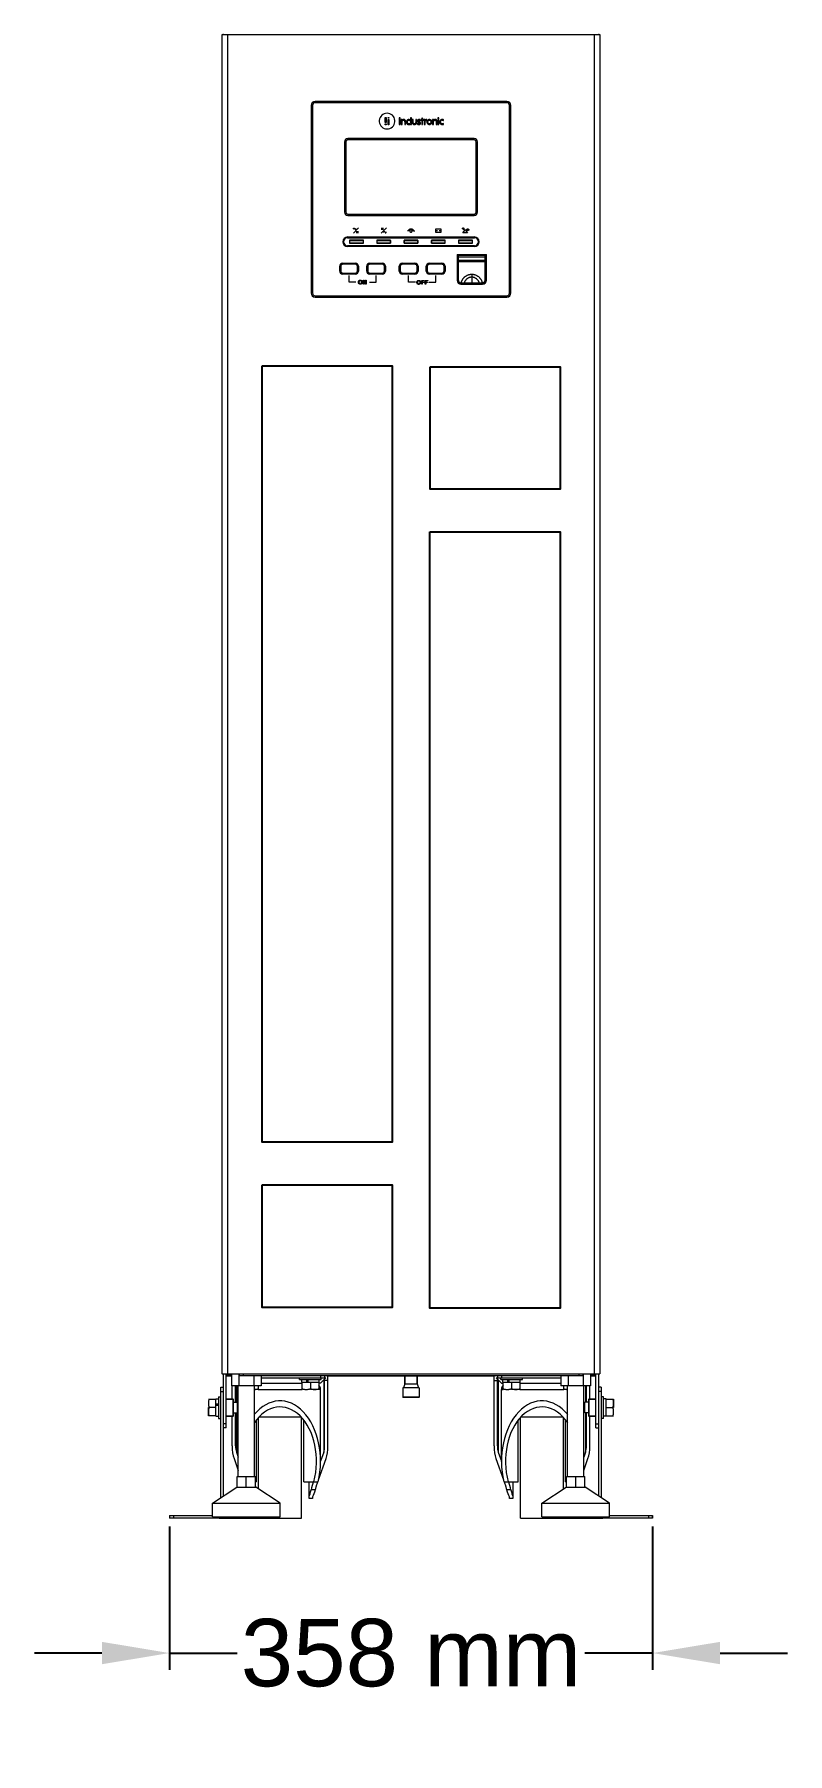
# Model space of a CAD drawing. Header units: millimetres. Extents: x -10 to 46, y -17 to 110.
import ezdxf

# ---------------------------------------------------------------- set-up
doc = ezdxf.new("R2010")
doc.units = ezdxf.units.MM
doc.layers.add('BOT-BAR_0', color=7, linetype='Continuous')
doc.styles.get("Standard").update_dxf_attribs({"font": 'arial.ttf'})
doc.dimstyles.new('ISO-25', dxfattribs={"dimtxt": 2.5, "dimasz": 2.5, "dimexe": 1.25, "dimexo": 0.625, "dimtad": 1, "dimtxsty": 'Standard', "dimcen": 2.5, "dimadec": 0, "dimazin": 0, "dimtfac": 1, "dimtmove": 0, "dimatfit": 3, "dimfxl": 1, "dimarcsym": 0})

msp = doc.modelspace()

# ---------------------------------------------------------------- blocks, each defined once
blk = doc.blocks.new('*D13')
at = {"color": 0, "lineweight": -2, "transparency": 16777216}
for p, q in [((0, -0.62), (0, -11.25)), ((35.8, -0.62), (35.8, -11.25)), ((-5, -10), (-10, -10)), ((0, -10), (5.03, -10)), ((35.8, -10), (30.77, -10)), ((40.8, -10), (45.8, -10))]:
    blk.add_line(p, q, dxfattribs=at)
at = {"color": 0, "transparency": 16777216}
for points in [[(-5, -9.17), (-5, -10.83), (0, -10)], [(40.8, -9.17), (40.8, -10.83), (35.8, -10)]]:
    blk.add_solid(points, dxfattribs=at)
at = {"layer": 'Defpoints', "color": 0, "transparency": 16777216}
for p in [(0, 0), (35.8, 0), (35.8, -10)]:
    blk.add_point(p, dxfattribs=at)
at = {"color": 0, "lineweight": 18, "transparency": 16777216, "insert": (17.9, -10), "char_height": 5, "attachment_point": 5}
blk.add_mtext('358 mm', dxfattribs=at)

# ---------------------------------------------------------------- dimensions: what is measured, and where the dimension line sits
at = {"lineweight": 18}
dim = msp.add_linear_dim(base=(35.801, -10), p1=(0, 0), p2=(35.801, 0), text='358 mm', dimstyle='ISO-25', override={"dimtxt": 5, "dimasz": 5, "dimtad": 0}, dxfattribs=at)
dim.commit()
dim.dimension.update_dxf_attribs({"geometry": '*D13', "text_midpoint": (17.9, -10)})

# ---------------------------------------------------------------- linework, layer by layer
at = {"lineweight": 18}
for p, q in [((3.9, 10.7), (3.9, 109.983)), ((3.9, 109.983), (31.901, 109.983)), ((4.02, 110.003), (4.02, 109.983)), ((4.02, 110.003), (31.781, 110.003)), ((4.32, 10.7), (4.32, 109.983)), ((6.42, 110.003), (6.42, 109.983)), ((6.52, 109.983), (6.52, 110.003)), ((29.281, 109.983), (29.281, 110.003)), ((29.381, 110.003), (29.381, 109.983)), ((31.481, 109.983), (31.481, 10.7)), ((31.781, 110.003), (31.781, 109.983)), ((31.901, 109.983), (31.901, 10.7)), ((3.88, 108.523), (3.88, 10.7)), ((3.9, 108.523), (3.88, 108.523)), ((31.901, 108.523), (31.921, 108.523)), ((31.921, 10.7), (31.921, 108.523)), ((10.5, 104.733), (10.5, 90.832)), ((10.6, 104.733), (10.5, 104.733)), ((10.6, 104.733), (10.6, 90.832)), ((10.8, 104.933), (10.8, 105.033)), ((25.001, 105.033), (10.8, 105.033)), ((25.001, 104.933), (10.8, 104.933)), ((25.001, 104.933), (25.001, 105.033)), ((25.201, 90.832), (25.201, 104.733)), ((25.201, 104.733), (25.301, 104.733)), ((25.301, 90.832), (25.301, 104.733)), ((15.989, 103.458), (15.989, 103.851)), ((15.989, 103.851), (16.059, 103.851)), ((16.059, 103.458), (15.989, 103.458)), ((15.989, 103.293), (15.989, 103.363)), ((15.989, 103.363), (16.059, 103.363)), ((16.059, 103.293), (15.989, 103.293)), ((16.059, 103.851), (16.059, 103.458)), ((16.059, 103.363), (16.059, 103.293)), ((16.199, 103.781), (16.199, 103.851)), ((16.199, 103.851), (16.27, 103.851)), ((16.27, 103.781), (16.199, 103.781)), ((16.199, 103.293), (16.199, 103.686)), ((16.199, 103.686), (16.27, 103.686)), ((16.27, 103.293), (16.199, 103.293)), ((16.27, 103.851), (16.27, 103.781)), ((16.27, 103.686), (16.27, 103.293)), ((17.036, 103.821), (17.036, 103.324)), ((17.107, 103.821), (17.036, 103.821)), ((17.036, 103.324), (17.107, 103.324)), ((17.107, 103.324), (17.107, 103.821)), ((17.174, 103.686), (17.174, 103.324)), ((17.241, 103.686), (17.174, 103.686)), ((17.174, 103.324), (17.242, 103.324)), ((17.241, 103.632), (17.241, 103.686)), ((17.243, 103.632), (17.241, 103.632)), ((17.242, 103.324), (17.242, 103.515)), ((17.433, 103.522), (17.433, 103.324)), ((17.433, 103.324), (17.502, 103.324)), ((17.502, 103.324), (17.502, 103.536)), ((17.863, 103.38), (17.858, 103.381)), ((17.863, 103.632), (17.861, 103.632)), ((17.862, 103.385), (17.864, 103.385)), ((17.863, 103.821), (17.863, 103.632)), ((17.932, 103.821), (17.863, 103.821)), ((17.864, 103.385), (17.864, 103.324)), ((17.864, 103.324), (17.932, 103.324)), ((17.932, 103.324), (17.932, 103.821)), ((17.998, 103.686), (17.998, 103.477)), ((18.066, 103.686), (17.998, 103.686)), ((18.066, 103.487), (18.066, 103.686)), ((18.247, 103.686), (18.247, 103.487)), ((18.315, 103.686), (18.247, 103.686)), ((18.315, 103.478), (18.315, 103.686)), ((18.408, 103.426), (18.354, 103.404)), ((18.551, 103.588), (18.605, 103.607)), ((18.636, 103.686), (18.636, 103.632)), ((18.695, 103.686), (18.636, 103.686)), ((18.636, 103.632), (18.695, 103.632)), ((18.695, 103.788), (18.695, 103.686)), ((18.763, 103.788), (18.695, 103.788)), ((18.695, 103.632), (18.695, 103.324)), ((18.695, 103.324), (18.763, 103.324)), ((18.763, 103.686), (18.763, 103.788)), ((18.843, 103.686), (18.763, 103.686)), ((18.763, 103.324), (18.763, 103.632)), ((18.763, 103.632), (18.843, 103.632)), ((18.843, 103.632), (18.843, 103.686)), ((18.878, 103.686), (18.878, 103.324)), ((18.945, 103.686), (18.878, 103.686)), ((18.878, 103.324), (18.947, 103.324)), ((18.945, 103.63), (18.945, 103.686)), ((18.947, 103.63), (18.945, 103.63)), ((18.947, 103.324), (18.947, 103.505)), ((19.067, 103.629), (19.067, 103.694)), ((19.503, 103.686), (19.503, 103.324)), ((19.57, 103.686), (19.503, 103.686)), ((19.503, 103.324), (19.572, 103.324)), ((19.57, 103.632), (19.57, 103.686)), ((19.572, 103.632), (19.57, 103.632)), ((19.572, 103.324), (19.572, 103.515)), ((19.763, 103.522), (19.763, 103.324)), ((19.763, 103.324), (19.831, 103.324)), ((19.831, 103.324), (19.831, 103.536)), ((19.895, 103.821), (19.895, 103.75)), ((19.966, 103.821), (19.895, 103.821)), ((19.895, 103.75), (19.966, 103.75)), ((19.897, 103.686), (19.897, 103.324)), ((19.965, 103.686), (19.897, 103.686)), ((19.897, 103.324), (19.965, 103.324)), ((19.965, 103.324), (19.965, 103.686)), ((19.966, 103.75), (19.966, 103.821)), ((20.263, 103.32), (20.301, 103.333)), ((20.299, 103.614), (20.299, 103.676)), ((20.301, 103.333), (20.301, 103.391)), ((12.975, 102.033), (12.975, 96.832)), ((13.075, 102.033), (12.975, 102.033)), ((13.075, 102.033), (13.075, 96.832)), ((13.225, 102.183), (13.225, 102.283)), ((22.576, 102.283), (13.225, 102.283)), ((22.576, 102.183), (13.225, 102.183)), ((22.576, 102.183), (22.576, 102.283)), ((22.726, 96.832), (22.726, 102.033)), ((22.726, 102.033), (22.826, 102.033)), ((22.826, 96.832), (22.826, 102.033)), ((13.075, 96.832), (12.975, 96.832)), ((13.225, 96.682), (13.225, 96.582)), ((13.225, 96.682), (22.576, 96.682)), ((13.225, 96.582), (22.576, 96.582)), ((13.623, 95.596), (13.643, 95.596)), ((13.633, 95.276), (14.021, 95.665)), ((13.72, 95.597), (13.74, 95.597)), ((13.817, 95.597), (13.837, 95.597)), ((15.682, 95.627), (15.857, 95.627)), ((15.69, 95.276), (16.078, 95.665)), ((19.831, 95.617), (19.831, 95.579)), ((20.03, 95.617), (20.03, 95.579)), ((22.576, 96.682), (22.576, 96.582)), ((22.726, 96.832), (22.826, 96.832)), ((13.2, 94.982), (13.2, 94.932)), ((13.2, 94.982), (22.601, 94.982)), ((13.2, 94.932), (22.601, 94.932)), ((13.2, 94.282), (13.2, 94.332)), ((22.601, 94.332), (13.2, 94.332)), ((13.35, 94.742), (13.35, 94.522)), ((14.37, 94.742), (13.35, 94.742)), ((13.35, 94.522), (14.37, 94.522)), ((13.365, 94.522), (13.365, 94.727)), ((13.365, 94.727), (14.37, 94.727)), ((13.365, 94.537), (14.37, 94.537)), ((13.846, 95.383), (14.021, 95.383)), ((13.846, 95.315), (13.895, 95.315)), ((13.91, 95.315), (13.959, 95.315)), ((13.972, 95.315), (14.021, 95.315)), ((14.355, 94.727), (14.355, 94.522)), ((14.37, 94.522), (14.37, 94.742)), ((15.37, 94.742), (15.37, 94.522)), ((16.39, 94.742), (15.37, 94.742)), ((15.37, 94.727), (16.39, 94.727)), ((15.37, 94.537), (16.39, 94.537)), ((15.37, 94.522), (16.39, 94.522)), ((15.385, 94.522), (15.385, 94.727)), ((15.682, 95.559), (15.731, 95.559)), ((15.746, 95.559), (15.795, 95.559)), ((15.808, 95.559), (15.857, 95.559)), ((15.865, 95.345), (15.884, 95.345)), ((15.962, 95.346), (15.982, 95.346)), ((16.059, 95.346), (16.079, 95.346)), ((16.375, 94.727), (16.375, 94.522)), ((16.39, 94.522), (16.39, 94.742)), ((17.39, 94.742), (17.39, 94.522)), ((18.41, 94.742), (17.39, 94.742)), ((17.39, 94.727), (18.41, 94.727)), ((17.39, 94.537), (18.41, 94.537)), ((17.39, 94.522), (18.41, 94.522)), ((17.405, 94.522), (17.405, 94.727)), ((17.749, 95.43), (17.652, 95.43)), ((17.749, 95.429), (17.725, 95.429)), ((18.137, 95.43), (18.04, 95.43)), ((18.064, 95.429), (18.04, 95.429)), ((18.12, 95.462), (18.12, 95.398)), ((18.154, 95.43), (18.12, 95.462)), ((18.12, 95.398), (18.154, 95.43)), ((18.395, 94.727), (18.395, 94.522)), ((18.41, 94.522), (18.41, 94.742)), ((19.41, 94.742), (19.41, 94.522)), ((20.431, 94.742), (19.41, 94.742)), ((19.41, 94.727), (20.431, 94.727)), ((19.41, 94.537), (20.431, 94.537)), ((19.41, 94.522), (20.431, 94.522)), ((19.425, 94.522), (19.425, 94.727)), ((19.751, 95.324), (19.751, 95.576)), ((19.751, 95.576), (20.1, 95.576)), ((20.1, 95.324), (19.751, 95.324)), ((19.792, 95.46), (19.87, 95.46)), ((19.831, 95.421), (19.831, 95.498)), ((19.994, 95.46), (20.072, 95.46)), ((20.1, 95.576), (20.1, 95.324)), ((20.416, 94.727), (20.416, 94.522)), ((20.431, 94.522), (20.431, 94.742)), ((21.431, 94.742), (21.431, 94.522)), ((22.451, 94.742), (21.431, 94.742)), ((21.431, 94.727), (22.436, 94.727)), ((21.431, 94.537), (22.436, 94.537)), ((21.431, 94.522), (22.451, 94.522)), ((21.446, 94.522), (21.446, 94.727)), ((21.744, 95.288), (21.914, 95.501)), ((22.084, 95.288), (21.744, 95.288)), ((21.769, 95.556), (22.07, 95.463)), ((21.914, 95.501), (22.084, 95.288)), ((22.436, 94.727), (22.436, 94.522)), ((22.451, 94.522), (22.451, 94.742)), ((22.601, 94.982), (22.601, 94.932)), ((22.601, 94.282), (22.601, 94.332)), ((22.601, 94.282), (13.2, 94.282)), ((21.316, 93.687), (21.316, 91.767)), ((21.346, 93.657), (21.316, 93.687)), ((21.316, 93.687), (23.486, 93.687)), ((21.346, 93.657), (21.346, 91.767)), ((21.346, 93.657), (23.456, 93.657)), ((21.346, 93.517), (21.376, 93.517)), ((21.346, 93.507), (21.376, 93.507)), ((21.346, 93.457), (21.376, 93.457)), ((21.346, 93.257), (21.376, 93.257)), ((21.346, 93.197), (21.376, 93.197)), ((21.346, 93.147), (21.376, 93.147)), ((21.376, 93.087), (21.346, 93.087)), ((21.376, 93.587), (21.376, 91.807)), ((21.376, 93.167), (23.426, 93.167)), ((21.396, 93.607), (21.396, 91.807)), ((23.406, 93.607), (21.396, 93.607)), ((23.406, 93.482), (21.396, 93.482)), ((23.406, 93.242), (21.396, 93.242)), ((23.406, 91.807), (23.406, 93.607)), ((23.426, 91.807), (23.426, 93.587)), ((23.426, 93.517), (23.456, 93.517)), ((23.426, 93.507), (23.456, 93.507)), ((23.426, 93.457), (23.456, 93.457)), ((23.426, 93.257), (23.456, 93.257)), ((23.426, 93.197), (23.456, 93.197)), ((23.426, 93.147), (23.456, 93.147)), ((23.456, 93.087), (23.426, 93.087)), ((23.456, 93.657), (23.486, 93.687)), ((23.456, 91.767), (23.456, 93.657)), ((23.486, 91.767), (23.486, 93.687)), ((12.618, 92.457), (12.618, 92.807)), ((12.618, 92.807), (12.648, 92.807)), ((12.618, 92.457), (12.648, 92.457)), ((12.648, 92.457), (12.648, 92.807)), ((12.663, 92.792), (12.663, 92.472)), ((12.693, 92.792), (12.663, 92.792)), ((12.693, 92.472), (12.663, 92.472)), ((12.693, 92.792), (12.693, 92.472)), ((12.848, 93.037), (12.848, 93.007)), ((12.848, 93.037), (13.778, 93.037)), ((12.848, 93.007), (13.778, 93.007)), ((12.848, 92.227), (12.848, 92.257)), ((13.778, 92.257), (12.848, 92.257)), ((13.778, 92.227), (12.848, 92.227)), ((12.863, 92.962), (12.863, 92.992)), ((13.763, 92.992), (12.863, 92.992)), ((13.763, 92.962), (12.863, 92.962)), ((12.863, 92.302), (12.863, 92.272)), ((12.863, 92.302), (13.763, 92.302)), ((12.863, 92.272), (13.763, 92.272)), ((13.313, 91.632), (13.313, 92.132)), ((13.763, 92.962), (13.763, 92.992)), ((13.763, 92.302), (13.763, 92.272)), ((13.778, 93.037), (13.778, 93.007)), ((13.778, 92.227), (13.778, 92.257)), ((13.933, 92.472), (13.933, 92.792)), ((13.933, 92.792), (13.963, 92.792)), ((13.933, 92.472), (13.963, 92.472)), ((13.963, 92.472), (13.963, 92.792)), ((13.978, 92.807), (13.978, 92.457)), ((14.008, 92.807), (13.978, 92.807)), ((14.008, 92.457), (13.978, 92.457)), ((14.008, 92.807), (14.008, 92.457)), ((14.349, 91.488), (14.349, 91.778)), ((14.349, 91.778), (14.388, 91.778)), ((14.388, 91.778), (14.541, 91.551)), ((14.541, 91.551), (14.541, 91.778)), ((14.541, 91.778), (14.578, 91.778)), ((14.578, 91.778), (14.578, 91.488)), ((14.618, 92.457), (14.618, 92.807)), ((14.618, 92.807), (14.648, 92.807)), ((14.618, 92.457), (14.648, 92.457)), ((14.648, 92.457), (14.648, 92.807)), ((14.663, 92.792), (14.663, 92.472)), ((14.693, 92.792), (14.663, 92.792)), ((14.693, 92.472), (14.663, 92.472)), ((14.693, 92.792), (14.693, 92.472)), ((14.848, 93.037), (14.848, 93.007)), ((14.848, 93.037), (15.778, 93.037)), ((14.848, 93.007), (15.778, 93.007)), ((14.848, 92.227), (14.848, 92.257)), ((15.778, 92.257), (14.848, 92.257)), ((15.778, 92.227), (14.848, 92.227)), ((14.863, 92.962), (14.863, 92.992)), ((15.763, 92.992), (14.863, 92.992)), ((15.763, 92.962), (14.863, 92.962)), ((14.863, 92.302), (14.863, 92.272)), ((14.863, 92.302), (15.763, 92.302)), ((14.863, 92.272), (15.763, 92.272)), ((15.316, 91.632), (15.316, 92.132)), ((15.763, 92.962), (15.763, 92.992)), ((15.763, 92.302), (15.763, 92.272)), ((15.778, 93.037), (15.778, 93.007)), ((15.778, 92.227), (15.778, 92.257)), ((15.933, 92.472), (15.933, 92.792)), ((15.933, 92.792), (15.963, 92.792)), ((15.933, 92.472), (15.963, 92.472)), ((15.963, 92.472), (15.963, 92.792)), ((15.978, 92.807), (15.978, 92.457)), ((16.008, 92.807), (15.978, 92.807)), ((16.008, 92.457), (15.978, 92.457)), ((16.008, 92.807), (16.008, 92.457)), ((17.033, 92.457), (17.033, 92.807)), ((17.033, 92.807), (17.063, 92.807)), ((17.033, 92.457), (17.063, 92.457)), ((17.063, 92.457), (17.063, 92.807)), ((17.078, 92.792), (17.078, 92.472)), ((17.108, 92.792), (17.078, 92.792)), ((17.108, 92.472), (17.078, 92.472)), ((17.108, 92.792), (17.108, 92.472)), ((17.263, 93.037), (17.263, 93.007)), ((17.263, 93.037), (18.193, 93.037)), ((17.263, 93.007), (18.193, 93.007)), ((17.263, 92.227), (17.263, 92.257)), ((18.193, 92.257), (17.263, 92.257)), ((18.193, 92.227), (17.263, 92.227)), ((17.278, 92.962), (17.278, 92.992)), ((18.178, 92.992), (17.278, 92.992)), ((18.178, 92.962), (17.278, 92.962)), ((17.278, 92.302), (17.278, 92.272)), ((17.278, 92.302), (18.178, 92.302)), ((17.278, 92.272), (18.178, 92.272)), ((17.726, 91.632), (17.726, 92.132)), ((18.178, 92.962), (18.178, 92.992)), ((18.178, 92.302), (18.178, 92.272)), ((18.193, 93.037), (18.193, 93.007)), ((18.193, 92.227), (18.193, 92.257)), ((18.348, 92.472), (18.348, 92.792)), ((18.348, 92.792), (18.378, 92.792)), ((18.348, 92.472), (18.378, 92.472)), ((18.378, 92.472), (18.378, 92.792)), ((18.393, 92.807), (18.393, 92.457)), ((18.423, 92.807), (18.393, 92.807)), ((18.423, 92.457), (18.393, 92.457)), ((18.423, 92.807), (18.423, 92.457)), ((19.033, 92.457), (19.033, 92.807)), ((19.033, 92.807), (19.063, 92.807)), ((19.033, 92.457), (19.063, 92.457)), ((19.063, 92.457), (19.063, 92.807)), ((19.078, 92.792), (19.078, 92.472)), ((19.108, 92.792), (19.078, 92.792)), ((19.108, 92.472), (19.078, 92.472)), ((19.108, 92.792), (19.108, 92.472)), ((19.263, 93.037), (19.263, 93.007)), ((19.263, 93.037), (20.193, 93.037)), ((19.263, 93.007), (20.193, 93.007)), ((19.263, 92.227), (19.263, 92.257)), ((20.193, 92.257), (19.263, 92.257)), ((20.193, 92.227), (19.263, 92.227)), ((19.278, 92.962), (19.278, 92.992)), ((20.178, 92.992), (19.278, 92.992)), ((20.178, 92.962), (19.278, 92.962)), ((19.278, 92.302), (19.278, 92.272)), ((19.278, 92.302), (20.178, 92.302)), ((19.278, 92.272), (20.178, 92.272)), ((19.729, 91.632), (19.729, 92.132)), ((20.178, 92.962), (20.178, 92.992)), ((20.178, 92.302), (20.178, 92.272)), ((20.193, 93.037), (20.193, 93.007)), ((20.193, 92.227), (20.193, 92.257)), ((20.348, 92.472), (20.348, 92.792)), ((20.348, 92.792), (20.378, 92.792)), ((20.348, 92.472), (20.378, 92.472)), ((20.378, 92.472), (20.378, 92.792)), ((20.393, 92.807), (20.393, 92.457)), ((20.423, 92.807), (20.393, 92.807)), ((20.423, 92.457), (20.393, 92.457)), ((20.423, 92.807), (20.423, 92.457)), ((21.396, 91.807), (21.376, 91.807)), ((22.401, 92.201), (22.401, 92.002)), ((22.401, 92.002), (22.401, 91.557)), ((23.406, 91.807), (23.426, 91.807)), ((10.6, 90.832), (10.5, 90.832)), ((10.8, 90.632), (10.8, 90.532)), ((10.8, 90.632), (25.001, 90.632)), ((10.8, 90.532), (25.001, 90.532)), ((13.813, 91.632), (13.313, 91.632)), ((14.386, 91.488), (14.349, 91.488)), ((14.386, 91.716), (14.386, 91.488)), ((14.538, 91.488), (14.386, 91.716)), ((14.578, 91.488), (14.538, 91.488)), ((14.816, 91.632), (15.316, 91.632)), ((18.226, 91.632), (17.726, 91.632)), ((18.691, 91.473), (18.691, 91.763)), ((18.691, 91.763), (18.886, 91.763)), ((18.729, 91.473), (18.691, 91.473)), ((18.729, 91.729), (18.729, 91.639)), ((18.886, 91.729), (18.729, 91.729)), ((18.729, 91.639), (18.865, 91.639)), ((18.729, 91.605), (18.729, 91.473)), ((18.865, 91.605), (18.729, 91.605)), ((18.865, 91.639), (18.865, 91.605)), ((18.886, 91.763), (18.886, 91.729)), ((18.961, 91.473), (18.961, 91.763)), ((18.961, 91.763), (19.156, 91.763)), ((18.999, 91.473), (18.961, 91.473)), ((18.999, 91.729), (18.999, 91.639)), ((19.156, 91.729), (18.999, 91.729)), ((18.999, 91.639), (19.135, 91.639)), ((18.999, 91.605), (18.999, 91.473)), ((19.135, 91.605), (18.999, 91.605)), ((19.135, 91.639), (19.135, 91.605)), ((19.156, 91.763), (19.156, 91.729)), ((19.229, 91.632), (19.729, 91.632)), ((21.346, 91.767), (21.316, 91.767)), ((21.596, 91.517), (21.596, 91.487)), ((21.596, 91.517), (23.206, 91.517)), ((21.596, 91.487), (23.206, 91.487)), ((21.605, 91.578), (21.603, 91.558)), ((21.626, 91.557), (23.176, 91.557)), ((21.843, 91.581), (21.925, 91.582)), ((21.925, 91.582), (21.979, 91.583)), ((21.979, 91.583), (22.05, 91.584)), ((22.05, 91.584), (22.112, 91.584)), ((22.112, 91.584), (22.189, 91.584)), ((22.401, 91.585), (22.462, 91.585)), ((22.462, 91.585), (22.568, 91.585)), ((22.568, 91.585), (22.653, 91.584)), ((22.653, 91.584), (22.722, 91.584)), ((22.722, 91.584), (22.801, 91.583)), ((22.801, 91.583), (22.86, 91.582)), ((23.196, 91.578), (23.198, 91.558)), ((23.206, 91.517), (23.206, 91.487)), ((23.456, 91.767), (23.486, 91.767)), ((25.001, 90.632), (25.001, 90.532)), ((25.201, 90.832), (25.301, 90.832)), ((3.9, 10.7), (3.88, 10.7)), ((3.9, 10.7), (31.901, 10.7)), ((4, 7), (4, 10.7)), ((4.2, 6.7), (4.2, 10.7)), ((4.2, 10.68), (4.603, 10.68)), ((4.2, 10.65), (4.603, 10.65)), ((4.603, 10.53), (4.2, 10.53)), ((4.603, 10.53), (4.423, 10.53)), ((4.44, 10.65), (4.44, 10.53)), ((4.47, 10.68), (4.47, 10.53)), ((4.603, 10.7), (4.603, 9.8)), ((5.152, 10.7), (5.152, 9.8)), ((5.17, 10.7), (5.17, 10.55)), ((30.631, 10.55), (5.17, 10.55)), ((5.47, 10.7), (5.47, 10.55)), ((6.249, 10.55), (6.249, 9.8)), ((6.797, 10.55), (6.797, 9.8)), ((6.797, 10.4), (11.6, 10.4)), ((9.65, 10.29), (9.65, 10.4)), ((9.65, 10.29), (11.25, 10.29)), ((9.814, 10.08), (9.814, 10.29)), ((10.181, 10.08), (10.181, 10.29)), ((10.284, 10.08), (10.284, 10.29)), ((11.087, 10.08), (11.087, 10.29)), ((11.2, 10.55), (11.2, 10.4)), ((11.2, 10), (11.6, 10.4)), ((11.25, 10.29), (11.25, 10.4)), ((11.432, 10.232), (11.432, 4.889)), ((11.5, 10.55), (11.5, 10.4)), ((11.5, 5.353), (11.5, 10.3)), ((11.75, 10.2), (11.5, 10.2)), ((11.75, 5.353), (11.75, 10.55)), ((17.46, 10.53), (11.75, 10.53)), ((17.46, 10.53), (11.75, 10.53)), ((17.48, 10.55), (17.45, 10.52)), ((18.35, 10.52), (17.45, 10.52)), ((17.45, 10.52), (17.45, 9.95)), ((17.45, 9.95), (17.45, 10.52)), ((18.32, 10.55), (18.35, 10.52)), ((24.051, 10.53), (18.34, 10.53)), ((24.051, 10.53), (18.34, 10.53)), ((18.35, 10.52), (18.35, 9.95)), ((18.35, 9.95), (18.35, 10.52)), ((24.051, 5.353), (24.051, 10.55)), ((24.051, 10.2), (24.301, 10.2)), ((24.201, 10.4), (29.004, 10.4)), ((24.601, 10), (24.201, 10.4)), ((24.301, 10.55), (24.301, 10.4)), ((24.301, 5.353), (24.301, 10.3)), ((24.369, 10.232), (24.369, 4.889)), ((24.551, 10.29), (24.551, 10.4)), ((24.551, 10.29), (26.151, 10.29)), ((24.601, 10.55), (24.601, 10.4)), ((24.714, 10.08), (24.714, 10.29)), ((25.081, 10.08), (25.081, 10.29)), ((25.185, 10.08), (25.185, 10.29)), ((25.987, 10.08), (25.987, 10.29)), ((26.151, 10.29), (26.151, 10.4)), ((29.004, 10.55), (29.004, 9.8)), ((29.552, 10.55), (29.552, 9.8)), ((30.331, 10.7), (30.331, 10.55)), ((30.631, 10.7), (30.631, 10.55)), ((30.649, 10.7), (30.649, 9.8)), ((31.198, 10.7), (31.198, 9.8)), ((31.198, 10.68), (31.601, 10.68)), ((31.198, 10.65), (31.601, 10.65)), ((31.601, 10.53), (31.198, 10.53)), ((31.378, 10.53), (31.198, 10.53)), ((31.331, 10.68), (31.331, 10.53)), ((31.361, 10.65), (31.361, 10.53)), ((31.601, 6.7), (31.601, 10.7)), ((31.801, 10.7), (31.801, 7)), ((31.912, 10.7), (31.921, 10.7)), ((3.64, 9), (3.8, 9)), ((3.64, 9), (3.64, 7.4)), ((3.8, 9.7), (4, 9.7)), ((3.8, 1.5), (3.8, 9.7)), ((3.8, 9.4), (4, 9.4)), ((4, 1.633), (4, 9.4)), ((6.797, 9.8), (4.603, 9.8)), ((4.65, 8.833), (4.65, 9.8)), ((4.9, 8.6), (4.9, 9.8)), ((4.969, 9.8), (4.969, 8.6)), ((5.1, 3.1), (5.1, 9.8)), ((6.3, 3.1), (6.3, 9.8)), ((6.569, 9.55), (6.3, 9.55)), ((6.573, 9.55), (6.569, 9.55)), ((6.569, 9.55), (9.831, 9.55)), ((6.573, 9.8), (6.573, 9.55)), ((6.797, 10), (9.828, 10)), ((9.814, 10.08), (11.087, 10.08)), ((9.827, 9.55), (9.831, 9.55)), ((9.828, 9.55), (9.828, 10.08)), ((9.833, 9.55), (9.831, 9.55)), ((10.45, 10.08), (10.45, 9.602)), ((11.069, 9.55), (10.45, 9.55)), ((11.073, 9.55), (11.069, 9.55)), ((11.2, 9.55), (11.069, 9.55)), ((11.073, 10.08), (11.073, 9.55)), ((11.2, 10), (11.073, 10)), ((11.2, 4.201), (11.2, 9.55)), ((18.5, 9.65), (17.3, 9.65)), ((17.3, 9.65), (17.3, 8.98)), ((17.3, 9.65), (17.3, 8.98)), ((18.5, 8.98), (17.3, 8.98)), ((17.33, 8.95), (17.3, 8.98)), ((18.47, 8.95), (17.33, 8.95)), ((17.45, 9.95), (17.34, 9.65)), ((17.45, 9.95), (18.35, 9.95)), ((18.35, 9.95), (18.46, 9.65)), ((18.47, 8.95), (18.5, 8.98)), ((18.5, 9.65), (18.5, 8.98)), ((18.5, 9.65), (18.5, 8.98)), ((24.601, 10), (24.728, 10)), ((24.601, 9.55), (24.732, 9.55)), ((24.601, 4.201), (24.601, 9.55)), ((24.714, 10.08), (25.987, 10.08)), ((24.727, 9.55), (24.732, 9.55)), ((24.728, 9.55), (24.728, 10.08)), ((24.733, 9.55), (24.732, 9.55)), ((25.351, 10.08), (25.351, 9.602)), ((25.97, 9.55), (25.351, 9.55)), ((25.974, 9.55), (25.97, 9.55)), ((25.97, 9.55), (29.232, 9.55)), ((25.973, 10.08), (25.973, 9.55)), ((25.973, 10), (29.004, 10)), ((31.198, 9.8), (29.004, 9.8)), ((29.228, 9.55), (29.228, 9.8)), ((29.228, 9.55), (29.232, 9.55)), ((29.501, 9.55), (29.232, 9.55)), ((29.501, 3.1), (29.501, 9.8)), ((30.701, 3.1), (30.701, 9.8)), ((30.832, 9.8), (30.832, 8.6)), ((30.901, 8.6), (30.901, 9.8)), ((31.151, 8.833), (31.151, 9.8)), ((32.001, 9.7), (31.801, 9.7)), ((32.001, 9.4), (31.801, 9.4)), ((31.801, 9.4), (31.801, 1.633)), ((32.001, 9.7), (32.001, 1.5)), ((32.161, 9), (32.001, 9)), ((32.161, 7.4), (32.161, 9)), ((2.9, 8.823), (3.43, 8.823)), ((2.9, 8.823), (2.9, 8.819)), ((2.9, 8.817), (2.9, 8.819)), ((2.9, 7.581), (2.9, 8.2)), ((3.43, 8.2), (2.952, 8.2)), ((3.43, 8.837), (3.64, 8.837)), ((3.43, 7.564), (3.43, 8.837)), ((3.43, 8.47), (3.64, 8.47)), ((3.43, 8.366), (3.64, 8.366)), ((4.717, 8.833), (4.2, 8.833)), ((4.2, 8.833), (4.717, 8.833)), ((4.747, 8.803), (4.717, 8.833)), ((4.717, 7.568), (4.717, 8.833)), ((4.747, 7.598), (4.747, 8.803)), ((4.747, 8.6), (5.01, 8.6)), ((4.747, 7.8), (5.01, 7.8)), ((4.9, 5.353), (4.9, 7.8)), ((4.969, 7.8), (4.969, 4.889)), ((5.03, 8.58), (5.01, 8.6)), ((5.01, 8.6), (5.01, 7.8)), ((5.03, 7.82), (5.01, 7.8)), ((5.03, 8.58), (5.03, 7.82)), ((30.771, 8.58), (30.791, 8.6)), ((30.771, 7.82), (30.771, 8.58)), ((30.771, 7.82), (30.791, 7.8)), ((31.054, 8.6), (30.791, 8.6)), ((30.791, 7.8), (30.791, 8.6)), ((31.054, 7.8), (30.791, 7.8)), ((30.832, 7.8), (30.832, 4.889)), ((30.901, 5.353), (30.901, 7.8)), ((31.054, 8.803), (31.084, 8.833)), ((31.054, 8.803), (31.054, 7.598)), ((31.601, 8.833), (31.084, 8.833)), ((31.084, 8.833), (31.601, 8.833)), ((31.084, 8.833), (31.084, 7.568)), ((32.371, 8.837), (32.161, 8.837)), ((32.371, 7.564), (32.371, 8.837)), ((32.371, 8.823), (32.901, 8.823)), ((32.371, 8.2), (32.849, 8.2)), ((32.901, 8.823), (32.901, 8.819)), ((32.901, 8.819), (32.901, 8.2)), ((2.9, 7.577), (2.9, 7.581)), ((3.43, 7.578), (2.9, 7.578)), ((3.43, 7.564), (3.64, 7.564)), ((3.64, 7.4), (3.8, 7.4)), ((4.2, 7), (4, 7)), ((4.2, 6.7), (4, 6.7)), ((4.717, 7.568), (4.2, 7.568)), ((4.2, 7.568), (4.717, 7.568)), ((4.65, 5.353), (4.65, 7.568)), ((4.747, 7.598), (4.717, 7.568)), ((6.45, 2.7), (6.45, 7.282)), ((6.6, 2.167), (6.6, 7.451)), ((6.644, 7.5), (9.757, 7.5)), ((9.8, 0), (9.8, 7.451)), ((9.95, 2.7), (9.95, 7.282)), ((25.851, 2.7), (25.851, 7.282)), ((26.001, 0), (26.001, 7.451)), ((26.044, 7.5), (29.157, 7.5)), ((29.201, 2.167), (29.201, 7.451)), ((29.351, 2.7), (29.351, 7.282)), ((31.054, 7.598), (31.084, 7.568)), ((31.601, 7.568), (31.084, 7.568)), ((31.084, 7.568), (31.601, 7.568)), ((31.151, 5.353), (31.151, 7.568)), ((31.601, 7), (31.801, 7)), ((31.601, 6.7), (31.801, 6.7)), ((32.161, 7.4), (32.001, 7.4)), ((32.371, 7.564), (32.161, 7.564)), ((32.371, 7.578), (32.901, 7.578)), ((32.901, 7.583), (32.901, 7.581)), ((32.901, 7.577), (32.901, 7.581)), ((4.788, 4.426), (5.1, 3.54)), ((4.969, 4.889), (5.1, 4.517)), ((11.051, 2.835), (11.613, 4.426)), ((11.432, 4.889), (11.2, 4.234)), ((24.188, 4.426), (24.75, 2.835)), ((24.369, 4.889), (24.601, 4.234)), ((30.832, 4.889), (30.701, 4.517)), ((30.701, 3.54), (31.013, 4.426)), ((5.01, 3.1), (6.39, 3.1)), ((5.01, 2.3), (5.01, 3.1)), ((5.7, 2.3), (5.7, 3.1)), ((6.39, 2.3), (6.39, 3.1)), ((6.45, 2.7), (6.39, 2.7)), ((9.95, 2.7), (11.029, 2.7)), ((10.35, 1.45), (10.35, 2.7)), ((10.875, 2.336), (11.004, 2.7)), ((24.772, 2.7), (25.851, 2.7)), ((24.797, 2.7), (24.926, 2.336)), ((25.451, 2.7), (25.451, 1.45)), ((29.351, 2.7), (29.411, 2.7)), ((29.411, 3.1), (30.791, 3.1)), ((29.411, 2.3), (29.411, 3.1)), ((30.101, 2.3), (30.101, 3.1)), ((30.791, 2.3), (30.791, 3.1)), ((3.2, 1.1), (5, 2.3)), ((5, 2.3), (6.4, 2.3)), ((8.2, 1.1), (6.4, 2.3)), ((10.6, 1.45), (10.35, 1.45)), ((10.802, 2.102), (10.505, 2.102)), ((10.6, 1.508), (10.6, 1.45)), ((25.296, 2.102), (24.999, 2.102)), ((25.201, 1.45), (25.201, 1.508)), ((25.451, 1.45), (25.201, 1.45)), ((27.601, 1.1), (29.401, 2.3)), ((29.401, 2.3), (30.801, 2.3)), ((32.601, 1.1), (30.801, 2.3)), ((0, 0.2), (3.2, 0.2)), ((0, 0.2), (0, 0)), ((0, 0.2), (0, 0)), ((3.7, 0), (0, 0)), ((0.3, 0.2), (0.3, 0)), ((3.2, 1.1), (8.2, 1.1)), ((3.2, 0.1), (3.2, 1.1)), ((3.2, 0.1), (8.2, 0.1)), ((3.7, 0), (3.7, 0.1)), ((3.7, 0), (7.7, 0)), ((7.7, 0), (7.7, 0.1)), ((7.7, 0), (9.8, 0)), ((8.2, 0.1), (8.2, 1.1)), ((26.001, 0), (28.101, 0)), ((27.601, 1.1), (32.601, 1.1)), ((27.601, 0.1), (27.601, 1.1)), ((27.601, 0.1), (32.601, 0.1)), ((28.101, 0), (28.101, 0.1)), ((28.101, 0), (32.101, 0)), ((32.101, 0), (32.101, 0.1)), ((35.801, 0), (32.101, 0)), ((32.601, 0.1), (32.601, 1.1)), ((32.601, 0.2), (35.801, 0.2)), ((35.501, 0.2), (35.501, 0)), ((35.801, 0.2), (35.801, 0)), ((35.801, 0), (35.801, 0.2))]:
    msp.add_line(p, q, dxfattribs=at)
for points in [[(16.129, 104.153), (16.022, 104.143), (15.919, 104.114), (15.823, 104.066), (15.738, 104.002), (15.665, 103.922), (15.609, 103.831), (15.57, 103.731), (15.551, 103.626), (15.551, 103.518), (15.57, 103.413), (15.609, 103.313), (15.665, 103.222), (15.738, 103.142), (15.824, 103.078), (15.92, 103.03), (16.022, 103.001), (16.13, 102.991)], [(16.13, 102.991), (16.237, 103.001), (16.339, 103.03), (16.435, 103.078), (16.521, 103.143), (16.593, 103.223), (16.649, 103.314), (16.688, 103.413), (16.707, 103.518), (16.707, 103.627), (16.688, 103.732), (16.649, 103.831), (16.593, 103.922), (16.52, 104.002), (16.434, 104.067), (16.339, 104.114), (16.236, 104.143), (16.129, 104.153)], [(17.242, 103.515), (17.244, 103.548), (17.252, 103.577), (17.264, 103.6), (17.279, 103.618), (17.299, 103.629), (17.323, 103.635), (17.35, 103.636), (17.374, 103.631), (17.394, 103.621), (17.41, 103.605), (17.423, 103.583), (17.431, 103.555), (17.433, 103.522)], [(17.502, 103.536), (17.498, 103.579), (17.488, 103.615), (17.472, 103.644), (17.451, 103.666), (17.424, 103.682), (17.391, 103.691), (17.354, 103.694), (17.319, 103.689), (17.29, 103.678), (17.264, 103.659), (17.243, 103.632)], [(17.861, 103.632), (17.839, 103.658), (17.811, 103.678), (17.775, 103.69), (17.733, 103.694), (17.69, 103.687), (17.65, 103.671), (17.616, 103.646), (17.589, 103.613), (17.57, 103.572), (17.56, 103.525), (17.562, 103.473), (17.574, 103.428), (17.595, 103.389)], [(17.595, 103.389), (17.624, 103.358), (17.659, 103.334), (17.7, 103.32), (17.741, 103.316), (17.778, 103.32), (17.809, 103.333), (17.837, 103.354), (17.862, 103.385)], [(17.745, 103.373), (17.715, 103.377), (17.687, 103.389), (17.664, 103.408), (17.645, 103.435), (17.632, 103.469), (17.628, 103.509), (17.633, 103.547), (17.647, 103.58), (17.667, 103.605), (17.691, 103.623), (17.719, 103.634), (17.751, 103.636)], [(17.751, 103.636), (17.781, 103.631), (17.807, 103.619), (17.83, 103.599), (17.848, 103.573), (17.86, 103.54), (17.863, 103.501), (17.858, 103.464), (17.845, 103.432), (17.826, 103.406), (17.802, 103.388), (17.775, 103.376), (17.745, 103.373)], [(17.998, 103.477), (18.002, 103.435), (18.015, 103.399), (18.035, 103.368), (18.062, 103.344), (18.095, 103.327), (18.134, 103.317), (18.177, 103.317), (18.216, 103.326), (18.25, 103.344), (18.277, 103.368), (18.297, 103.398), (18.311, 103.435), (18.315, 103.478)], [(18.247, 103.487), (18.244, 103.453), (18.235, 103.424), (18.221, 103.401), (18.203, 103.386), (18.181, 103.376), (18.157, 103.373), (18.132, 103.376), (18.11, 103.385), (18.093, 103.401), (18.078, 103.424), (18.069, 103.453), (18.066, 103.487)], [(18.354, 103.404), (18.366, 103.375), (18.384, 103.352), (18.411, 103.333), (18.446, 103.32), (18.487, 103.316), (18.524, 103.32), (18.556, 103.333), (18.581, 103.352), (18.598, 103.376), (18.608, 103.404), (18.609, 103.432), (18.603, 103.459)], [(18.483, 103.694), (18.448, 103.69), (18.418, 103.678), (18.396, 103.66), (18.38, 103.638), (18.371, 103.613), (18.37, 103.586), (18.376, 103.561), (18.388, 103.54), (18.407, 103.521), (18.433, 103.506), (18.459, 103.494), (18.483, 103.484), (18.504, 103.474), (18.522, 103.464), (18.536, 103.45), (18.543, 103.435), (18.545, 103.418)], [(18.488, 103.373), (18.465, 103.375), (18.446, 103.381), (18.43, 103.391), (18.418, 103.406), (18.408, 103.426)], [(18.435, 103.597), (18.437, 103.609), (18.443, 103.62), (18.453, 103.629), (18.467, 103.635), (18.484, 103.637)], [(18.451, 103.564), (18.442, 103.573), (18.436, 103.584), (18.435, 103.597)], [(18.502, 103.538), (18.483, 103.546), (18.466, 103.555), (18.451, 103.564)], [(18.605, 103.607), (18.597, 103.633), (18.584, 103.654), (18.566, 103.671), (18.543, 103.684), (18.515, 103.691), (18.483, 103.694)], [(18.484, 103.637), (18.504, 103.635), (18.521, 103.629), (18.534, 103.619), (18.544, 103.606), (18.551, 103.588)], [(18.545, 103.418), (18.543, 103.404), (18.536, 103.392), (18.524, 103.382), (18.507, 103.376), (18.488, 103.373)], [(18.603, 103.459), (18.589, 103.482), (18.567, 103.504), (18.537, 103.522), (18.502, 103.538)], [(19.067, 103.694), (19.029, 103.69), (18.996, 103.679), (18.97, 103.659), (18.947, 103.63)], [(18.947, 103.505), (18.949, 103.538), (18.956, 103.566), (18.968, 103.59), (18.985, 103.607), (19.007, 103.62), (19.035, 103.627), (19.067, 103.629)], [(19.26, 103.694), (19.213, 103.688), (19.172, 103.672), (19.137, 103.647), (19.109, 103.615), (19.088, 103.575), (19.078, 103.529), (19.078, 103.479), (19.089, 103.433), (19.11, 103.393), (19.138, 103.361), (19.173, 103.337), (19.215, 103.321), (19.262, 103.316)], [(19.262, 103.373), (19.231, 103.377), (19.203, 103.389), (19.18, 103.408), (19.161, 103.435), (19.149, 103.469), (19.145, 103.509), (19.15, 103.547), (19.164, 103.58), (19.183, 103.605), (19.207, 103.623), (19.236, 103.633), (19.267, 103.636)], [(19.262, 103.316), (19.31, 103.321), (19.352, 103.337), (19.387, 103.362), (19.416, 103.395), (19.437, 103.436), (19.447, 103.481), (19.447, 103.531), (19.436, 103.576), (19.414, 103.617), (19.385, 103.65), (19.35, 103.674), (19.307, 103.689), (19.26, 103.694)], [(19.267, 103.636), (19.297, 103.631), (19.324, 103.619), (19.347, 103.599), (19.365, 103.573), (19.377, 103.54), (19.38, 103.502), (19.375, 103.465), (19.362, 103.432), (19.343, 103.407), (19.32, 103.388), (19.293, 103.377), (19.262, 103.373)], [(19.831, 103.536), (19.828, 103.579), (19.817, 103.616), (19.801, 103.645), (19.78, 103.667), (19.753, 103.682), (19.72, 103.692), (19.683, 103.694), (19.648, 103.689), (19.619, 103.677), (19.594, 103.658), (19.572, 103.632)], [(19.572, 103.515), (19.574, 103.548), (19.581, 103.577), (19.593, 103.6), (19.609, 103.617), (19.628, 103.629), (19.652, 103.635), (19.679, 103.636), (19.704, 103.631), (19.724, 103.621), (19.74, 103.605), (19.753, 103.583), (19.76, 103.555), (19.763, 103.522)], [(20.217, 103.694), (20.162, 103.688), (20.117, 103.672), (20.079, 103.647), (20.051, 103.614), (20.031, 103.575), (20.02, 103.529), (20.021, 103.478), (20.032, 103.433), (20.054, 103.394), (20.084, 103.361), (20.123, 103.336), (20.17, 103.321), (20.219, 103.316), (20.263, 103.32)], [(20.301, 103.391), (20.262, 103.377), (20.22, 103.373), (20.182, 103.377), (20.151, 103.39), (20.124, 103.41), (20.105, 103.436), (20.092, 103.469), (20.087, 103.505), (20.091, 103.544), (20.104, 103.576), (20.122, 103.602), (20.147, 103.62), (20.177, 103.632)], [(20.214, 103.637), (20.247, 103.634), (20.275, 103.626), (20.299, 103.614)], [(20.299, 103.676), (20.272, 103.686), (20.245, 103.692), (20.217, 103.694)], [(13.633, 95.597), (13.633, 95.598), (13.633, 95.6), (13.633, 95.601), (13.633, 95.603), (13.634, 95.604), (13.634, 95.606), (13.634, 95.608), (13.635, 95.61), (13.635, 95.612), (13.636, 95.614), (13.637, 95.615), (13.637, 95.617), (13.638, 95.619), (13.639, 95.621), (13.64, 95.622), (13.641, 95.624), (13.641, 95.625), (13.642, 95.627), (13.643, 95.628), (13.644, 95.629), (13.646, 95.631), (13.647, 95.632), (13.648, 95.633), (13.649, 95.634), (13.651, 95.636), (13.652, 95.637), (13.653, 95.638), (13.655, 95.638), (13.656, 95.639), (13.658, 95.64), (13.659, 95.641), (13.661, 95.641), (13.662, 95.642), (13.664, 95.643), (13.665, 95.643), (13.667, 95.644), (13.669, 95.644), (13.671, 95.644), (13.673, 95.645), (13.675, 95.645), (13.677, 95.645), (13.679, 95.645), (13.681, 95.645), (13.683, 95.645), (13.685, 95.645), (13.687, 95.645), (13.689, 95.645), (13.691, 95.644), (13.693, 95.644), (13.695, 95.644), (13.697, 95.643), (13.699, 95.643), (13.7, 95.642), (13.702, 95.641), (13.704, 95.641), (13.705, 95.64), (13.707, 95.639), (13.708, 95.638), (13.709, 95.638), (13.711, 95.637), (13.712, 95.636), (13.713, 95.634), (13.715, 95.633), (13.716, 95.632), (13.717, 95.631), (13.718, 95.629), (13.719, 95.628), (13.72, 95.627), (13.721, 95.625), (13.722, 95.624), (13.723, 95.622), (13.724, 95.621), (13.725, 95.619), (13.725, 95.617), (13.726, 95.615), (13.727, 95.614), (13.727, 95.612), (13.728, 95.61), (13.728, 95.608), (13.729, 95.606), (13.729, 95.604), (13.729, 95.603), (13.73, 95.601), (13.73, 95.6), (13.73, 95.598), (13.73, 95.595)], [(13.73, 95.595), (13.73, 95.594), (13.73, 95.592), (13.73, 95.591), (13.731, 95.589), (13.731, 95.587), (13.731, 95.585), (13.732, 95.583), (13.732, 95.581), (13.733, 95.58), (13.734, 95.578), (13.734, 95.576), (13.735, 95.574), (13.736, 95.572), (13.737, 95.571), (13.738, 95.569), (13.738, 95.568), (13.739, 95.566), (13.74, 95.565), (13.742, 95.564), (13.743, 95.562), (13.744, 95.561), (13.745, 95.56), (13.746, 95.559), (13.748, 95.558), (13.749, 95.557), (13.75, 95.556), (13.752, 95.555), (13.753, 95.554), (13.755, 95.553), (13.756, 95.552), (13.758, 95.552), (13.759, 95.551), (13.761, 95.551), (13.762, 95.55), (13.764, 95.55), (13.766, 95.549), (13.768, 95.549), (13.77, 95.549), (13.772, 95.548), (13.774, 95.548), (13.776, 95.548), (13.778, 95.548), (13.78, 95.548), (13.782, 95.548), (13.784, 95.548), (13.786, 95.549), (13.788, 95.549), (13.79, 95.549), (13.792, 95.55), (13.794, 95.55), (13.796, 95.551), (13.798, 95.551), (13.799, 95.552), (13.801, 95.552), (13.802, 95.553), (13.804, 95.554), (13.805, 95.555), (13.806, 95.556), (13.808, 95.557), (13.809, 95.558), (13.81, 95.559), (13.812, 95.56), (13.813, 95.561), (13.814, 95.562), (13.815, 95.564), (13.816, 95.565), (13.817, 95.566), (13.818, 95.568), (13.819, 95.569), (13.82, 95.571), (13.821, 95.572), (13.822, 95.574), (13.822, 95.576), (13.823, 95.578), (13.824, 95.58), (13.824, 95.581), (13.825, 95.583), (13.825, 95.585), (13.826, 95.587), (13.826, 95.589), (13.826, 95.591), (13.827, 95.592), (13.827, 95.594), (13.827, 95.595), (13.827, 95.597)], [(17.725, 95.429), (17.725, 95.434), (17.725, 95.439), (17.726, 95.444), (17.726, 95.45), (17.727, 95.455), (17.728, 95.46), (17.729, 95.465), (17.73, 95.47), (17.732, 95.475), (17.733, 95.481), (17.735, 95.486), (17.737, 95.491), (17.739, 95.496), (17.741, 95.5), (17.743, 95.505), (17.746, 95.51), (17.749, 95.515), (17.751, 95.519), (17.754, 95.524), (17.757, 95.528), (17.76, 95.533), (17.764, 95.537), (17.767, 95.541), (17.771, 95.545), (17.775, 95.549), (17.778, 95.552), (17.782, 95.556), (17.787, 95.56), (17.791, 95.563), (17.795, 95.566), (17.799, 95.569), (17.804, 95.572), (17.809, 95.575), (17.813, 95.577), (17.818, 95.58), (17.823, 95.582), (17.828, 95.584), (17.833, 95.586), (17.838, 95.588), (17.843, 95.59), (17.848, 95.592), (17.853, 95.593), (17.858, 95.594), (17.863, 95.595), (17.869, 95.596), (17.874, 95.597), (17.879, 95.598), (17.884, 95.598), (17.889, 95.598), (17.895, 95.598)], [(17.895, 95.598), (17.9, 95.598), (17.905, 95.598), (17.91, 95.598), (17.916, 95.597), (17.921, 95.596), (17.926, 95.595), (17.931, 95.594), (17.936, 95.593), (17.941, 95.592), (17.947, 95.59), (17.952, 95.588), (17.957, 95.586), (17.962, 95.584), (17.966, 95.582), (17.971, 95.58), (17.976, 95.577), (17.981, 95.575), (17.985, 95.572), (17.99, 95.569), (17.994, 95.566), (17.999, 95.563), (18.003, 95.56), (18.007, 95.556), (18.011, 95.552), (18.015, 95.549), (18.018, 95.545), (18.022, 95.541), (18.026, 95.537), (18.029, 95.533), (18.032, 95.528), (18.035, 95.524), (18.038, 95.519), (18.041, 95.515), (18.043, 95.51), (18.046, 95.505), (18.048, 95.5), (18.05, 95.496), (18.052, 95.491), (18.054, 95.486), (18.056, 95.481), (18.058, 95.475), (18.059, 95.47), (18.06, 95.465), (18.061, 95.46), (18.062, 95.455), (18.063, 95.45), (18.064, 95.444), (18.064, 95.439), (18.064, 95.434), (18.064, 95.429)], [(21.766, 95.556), (21.764, 95.556), (21.762, 95.556), (21.76, 95.557), (21.758, 95.557), (21.756, 95.558), (21.755, 95.558), (21.753, 95.559), (21.751, 95.559), (21.749, 95.56), (21.747, 95.561), (21.745, 95.562), (21.744, 95.563), (21.742, 95.564), (21.74, 95.565), (21.739, 95.566), (21.737, 95.568), (21.736, 95.569), (21.734, 95.57), (21.733, 95.572), (21.732, 95.573), (21.73, 95.574), (21.729, 95.576), (21.728, 95.578), (21.727, 95.579), (21.726, 95.581), (21.725, 95.583), (21.725, 95.584), (21.724, 95.586), (21.723, 95.588), (21.722, 95.59), (21.722, 95.591), (21.721, 95.593), (21.721, 95.595), (21.721, 95.597), (21.72, 95.599), (21.72, 95.601), (21.72, 95.603), (21.72, 95.605), (21.72, 95.606), (21.72, 95.608), (21.72, 95.61), (21.721, 95.612), (21.721, 95.614), (21.721, 95.616), (21.722, 95.618), (21.722, 95.619), (21.723, 95.621), (21.724, 95.623), (21.725, 95.625), (21.725, 95.627), (21.726, 95.628), (21.727, 95.63), (21.728, 95.631), (21.729, 95.633), (21.73, 95.635), (21.732, 95.636), (21.733, 95.637), (21.734, 95.639), (21.736, 95.64), (21.737, 95.641), (21.738, 95.643), (21.74, 95.644), (21.742, 95.645), (21.743, 95.646), (21.745, 95.647), (21.747, 95.648), (21.748, 95.649), (21.75, 95.649), (21.752, 95.65), (21.754, 95.651), (21.755, 95.651), (21.757, 95.652), (21.759, 95.652), (21.761, 95.652), (21.763, 95.653), (21.765, 95.653), (21.767, 95.653), (21.769, 95.653)], [(21.769, 95.653), (21.771, 95.653), (21.773, 95.653), (21.775, 95.653), (21.777, 95.652), (21.778, 95.652), (21.78, 95.652), (21.782, 95.651), (21.784, 95.65), (21.786, 95.65), (21.788, 95.649), (21.79, 95.648), (21.792, 95.647), (21.793, 95.646), (21.795, 95.645), (21.797, 95.644), (21.798, 95.643), (21.8, 95.642), (21.801, 95.64), (21.803, 95.639), (21.804, 95.637), (21.806, 95.636), (21.807, 95.634), (21.808, 95.633), (21.809, 95.631), (21.81, 95.629), (21.811, 95.628), (21.812, 95.626), (21.813, 95.624), (21.814, 95.622), (21.814, 95.62), (21.815, 95.618), (21.816, 95.616), (21.816, 95.614), (21.816, 95.612), (21.817, 95.611), (21.817, 95.609), (21.817, 95.607), (21.817, 95.605), (21.817, 95.603), (21.817, 95.601), (21.817, 95.599), (21.816, 95.597), (21.816, 95.595), (21.816, 95.593), (21.815, 95.591), (21.814, 95.589), (21.814, 95.587), (21.813, 95.585), (21.812, 95.583), (21.811, 95.581), (21.81, 95.58), (21.809, 95.578), (21.808, 95.576), (21.807, 95.575), (21.806, 95.573), (21.804, 95.572), (21.803, 95.57), (21.801, 95.569), (21.8, 95.568), (21.798, 95.566), (21.797, 95.565), (21.795, 95.564), (21.793, 95.563), (21.792, 95.562), (21.79, 95.561), (21.788, 95.56), (21.786, 95.559), (21.784, 95.559), (21.782, 95.558), (21.78, 95.558), (21.778, 95.557), (21.777, 95.557), (21.775, 95.556), (21.773, 95.556), (21.771, 95.556), (21.769, 95.556), (21.767, 95.556), (21.766, 95.556)], [(15.875, 95.346), (15.875, 95.347), (15.875, 95.349), (15.875, 95.35), (15.875, 95.352), (15.876, 95.353), (15.876, 95.355), (15.876, 95.357), (15.877, 95.359), (15.877, 95.361), (15.878, 95.363), (15.879, 95.365), (15.879, 95.366), (15.88, 95.368), (15.881, 95.37), (15.882, 95.371), (15.883, 95.373), (15.883, 95.374), (15.884, 95.376), (15.885, 95.377), (15.886, 95.379), (15.888, 95.38), (15.889, 95.381), (15.89, 95.382), (15.891, 95.383), (15.893, 95.385), (15.894, 95.386), (15.895, 95.387), (15.897, 95.387), (15.898, 95.388), (15.9, 95.389), (15.901, 95.39), (15.903, 95.39), (15.904, 95.391), (15.906, 95.392), (15.907, 95.392), (15.909, 95.393), (15.911, 95.393), (15.913, 95.393), (15.915, 95.394), (15.917, 95.394), (15.919, 95.394), (15.921, 95.394), (15.923, 95.394), (15.925, 95.394), (15.927, 95.394), (15.929, 95.394), (15.931, 95.394), (15.933, 95.393), (15.935, 95.393), (15.937, 95.393), (15.939, 95.392), (15.941, 95.392), (15.942, 95.391), (15.944, 95.39), (15.946, 95.39), (15.947, 95.389), (15.949, 95.388), (15.95, 95.387), (15.951, 95.387), (15.953, 95.386), (15.954, 95.385), (15.955, 95.383), (15.957, 95.382), (15.958, 95.381), (15.959, 95.38), (15.96, 95.379), (15.961, 95.377), (15.962, 95.376), (15.963, 95.374), (15.964, 95.373), (15.965, 95.371), (15.966, 95.37), (15.967, 95.368), (15.967, 95.366), (15.968, 95.365), (15.969, 95.363), (15.969, 95.361), (15.97, 95.359), (15.97, 95.357), (15.971, 95.355), (15.971, 95.353), (15.971, 95.352), (15.972, 95.35), (15.972, 95.349), (15.972, 95.347), (15.972, 95.344)], [(15.972, 95.344), (15.972, 95.343), (15.972, 95.341), (15.972, 95.34), (15.973, 95.338), (15.973, 95.336), (15.973, 95.334), (15.974, 95.332), (15.974, 95.33), (15.975, 95.329), (15.976, 95.327), (15.976, 95.325), (15.977, 95.323), (15.978, 95.321), (15.979, 95.32), (15.98, 95.318), (15.98, 95.317), (15.981, 95.315), (15.982, 95.314), (15.983, 95.313), (15.985, 95.311), (15.986, 95.31), (15.987, 95.309), (15.988, 95.308), (15.99, 95.307), (15.991, 95.306), (15.992, 95.305), (15.994, 95.304), (15.995, 95.303), (15.997, 95.302), (15.998, 95.301), (16, 95.301), (16.001, 95.3), (16.003, 95.3), (16.004, 95.299), (16.006, 95.299), (16.008, 95.298), (16.01, 95.298), (16.012, 95.298), (16.014, 95.297), (16.016, 95.297), (16.018, 95.297), (16.02, 95.297), (16.022, 95.297), (16.024, 95.297), (16.026, 95.297), (16.028, 95.298), (16.03, 95.298), (16.032, 95.298), (16.034, 95.299), (16.036, 95.299), (16.038, 95.3), (16.04, 95.3), (16.041, 95.301), (16.043, 95.301), (16.044, 95.302), (16.046, 95.303), (16.047, 95.304), (16.048, 95.305), (16.05, 95.306), (16.051, 95.307), (16.052, 95.308), (16.054, 95.309), (16.055, 95.31), (16.056, 95.311), (16.057, 95.313), (16.058, 95.314), (16.059, 95.315), (16.06, 95.317), (16.061, 95.318), (16.062, 95.32), (16.063, 95.321), (16.064, 95.323), (16.064, 95.325), (16.065, 95.327), (16.066, 95.329), (16.066, 95.33), (16.067, 95.332), (16.067, 95.334), (16.068, 95.336), (16.068, 95.338), (16.068, 95.34), (16.069, 95.341), (16.069, 95.343), (16.069, 95.344), (16.069, 95.346)], [(18.04, 95.429), (18.04, 95.434), (18.04, 95.44), (18.039, 95.445), (18.038, 95.451), (18.037, 95.457), (18.036, 95.462), (18.035, 95.468), (18.033, 95.473), (18.031, 95.479), (18.029, 95.484), (18.027, 95.489), (18.024, 95.494), (18.021, 95.499), (18.018, 95.504), (18.015, 95.509), (18.012, 95.514), (18.009, 95.519), (18.005, 95.523), (18.001, 95.527), (17.998, 95.532), (17.994, 95.536), (17.989, 95.539), (17.985, 95.543), (17.981, 95.546), (17.976, 95.55), (17.971, 95.553), (17.966, 95.555), (17.961, 95.558), (17.956, 95.561), (17.951, 95.563), (17.946, 95.565), (17.94, 95.567), (17.935, 95.569), (17.929, 95.57), (17.924, 95.571), (17.918, 95.572), (17.912, 95.573), (17.906, 95.574), (17.9, 95.574), (17.895, 95.574), (17.889, 95.574), (17.883, 95.574), (17.877, 95.573), (17.871, 95.572), (17.866, 95.571), (17.86, 95.57), (17.854, 95.569), (17.849, 95.567), (17.843, 95.565), (17.838, 95.563), (17.833, 95.561), (17.828, 95.558), (17.823, 95.555), (17.818, 95.553), (17.813, 95.55), (17.809, 95.546), (17.804, 95.543), (17.8, 95.539), (17.796, 95.536), (17.792, 95.532), (17.788, 95.527), (17.784, 95.523), (17.781, 95.519), (17.777, 95.514), (17.774, 95.509), (17.771, 95.504), (17.768, 95.499), (17.765, 95.494), (17.763, 95.489), (17.761, 95.484), (17.758, 95.479), (17.757, 95.473), (17.755, 95.468), (17.753, 95.462), (17.752, 95.457), (17.751, 95.451), (17.75, 95.445), (17.75, 95.44), (17.749, 95.434), (17.749, 95.429)], [(17.895, 95.517), (17.892, 95.517), (17.889, 95.517), (17.886, 95.517), (17.883, 95.516), (17.88, 95.516), (17.877, 95.515), (17.874, 95.515), (17.871, 95.514), (17.868, 95.513), (17.865, 95.512), (17.863, 95.511), (17.86, 95.51), (17.857, 95.509), (17.854, 95.507), (17.851, 95.506), (17.849, 95.504), (17.846, 95.502), (17.843, 95.5), (17.841, 95.498), (17.838, 95.496), (17.836, 95.494), (17.833, 95.492), (17.831, 95.489), (17.829, 95.487), (17.827, 95.484), (17.825, 95.482), (17.823, 95.479), (17.821, 95.476), (17.819, 95.473), (17.817, 95.471), (17.816, 95.468), (17.815, 95.465), (17.813, 95.461), (17.812, 95.458), (17.811, 95.455), (17.81, 95.452), (17.809, 95.449), (17.809, 95.446), (17.808, 95.442), (17.808, 95.439), (17.808, 95.436), (17.807, 95.433), (17.807, 95.43), (17.807, 95.426), (17.808, 95.423), (17.808, 95.42), (17.808, 95.417), (17.809, 95.413), (17.81, 95.41), (17.81, 95.407), (17.811, 95.404), (17.812, 95.402), (17.813, 95.399), (17.814, 95.396), (17.815, 95.394), (17.816, 95.391), (17.818, 95.389), (17.819, 95.386), (17.82, 95.384), (17.822, 95.381), (17.824, 95.379), (17.825, 95.376), (17.827, 95.374), (17.829, 95.372), (17.831, 95.37), (17.833, 95.368), (17.835, 95.365), (17.838, 95.363), (17.84, 95.361), (17.843, 95.359), (17.845, 95.358), (17.848, 95.356), (17.851, 95.354), (17.854, 95.353), (17.856, 95.351), (17.859, 95.35), (17.862, 95.349), (17.865, 95.348), (17.868, 95.347), (17.872, 95.346), (17.875, 95.345), (17.878, 95.344), (17.881, 95.344), (17.885, 95.343), (17.888, 95.343), (17.891, 95.342), (17.895, 95.342)], [(17.895, 95.342), (17.898, 95.342), (17.901, 95.343), (17.905, 95.343), (17.908, 95.344), (17.911, 95.344), (17.915, 95.345), (17.918, 95.346), (17.921, 95.347), (17.924, 95.348), (17.927, 95.349), (17.93, 95.35), (17.933, 95.351), (17.936, 95.353), (17.939, 95.354), (17.941, 95.356), (17.944, 95.358), (17.947, 95.359), (17.949, 95.361), (17.952, 95.363), (17.954, 95.365), (17.956, 95.368), (17.958, 95.37), (17.96, 95.372), (17.962, 95.374), (17.964, 95.376), (17.966, 95.379), (17.967, 95.381), (17.969, 95.384), (17.97, 95.386), (17.972, 95.389), (17.973, 95.391), (17.974, 95.394), (17.975, 95.396), (17.976, 95.399), (17.977, 95.402), (17.978, 95.404), (17.979, 95.407), (17.98, 95.41), (17.98, 95.413), (17.981, 95.417), (17.981, 95.42), (17.982, 95.423), (17.982, 95.426), (17.982, 95.43), (17.982, 95.433), (17.982, 95.436), (17.981, 95.439), (17.981, 95.442), (17.981, 95.446), (17.98, 95.449), (17.979, 95.452), (17.978, 95.455), (17.977, 95.458), (17.976, 95.461), (17.975, 95.465), (17.973, 95.468), (17.972, 95.471), (17.97, 95.473), (17.969, 95.476), (17.967, 95.479), (17.965, 95.482), (17.963, 95.484), (17.96, 95.487), (17.958, 95.489), (17.956, 95.492), (17.953, 95.494), (17.951, 95.496), (17.949, 95.498), (17.946, 95.5), (17.943, 95.502), (17.941, 95.504), (17.938, 95.506), (17.935, 95.507), (17.933, 95.509), (17.93, 95.51), (17.927, 95.511), (17.924, 95.512), (17.921, 95.513), (17.918, 95.514), (17.915, 95.515), (17.912, 95.515), (17.909, 95.516), (17.906, 95.516), (17.903, 95.517), (17.901, 95.517), (17.898, 95.517), (17.895, 95.517)], [(22.105, 95.451), (22.102, 95.451), (22.1, 95.452), (22.097, 95.452), (22.094, 95.453), (22.091, 95.453), (22.089, 95.454), (22.086, 95.455), (22.083, 95.456), (22.081, 95.457), (22.078, 95.458), (22.076, 95.459), (22.073, 95.461), (22.071, 95.462), (22.069, 95.464), (22.066, 95.465), (22.064, 95.467), (22.062, 95.469), (22.06, 95.471), (22.058, 95.473), (22.057, 95.475), (22.055, 95.477), (22.053, 95.479), (22.052, 95.481), (22.05, 95.484), (22.049, 95.486), (22.048, 95.488), (22.047, 95.491), (22.045, 95.493), (22.045, 95.496), (22.044, 95.498), (22.043, 95.501), (22.042, 95.503), (22.042, 95.506), (22.041, 95.508), (22.041, 95.511), (22.04, 95.514), (22.04, 95.516), (22.04, 95.519), (22.04, 95.522), (22.04, 95.524), (22.041, 95.527), (22.041, 95.53), (22.042, 95.532), (22.042, 95.535), (22.043, 95.537), (22.044, 95.54), (22.045, 95.543), (22.045, 95.545), (22.047, 95.547), (22.048, 95.55), (22.049, 95.552), (22.05, 95.555), (22.052, 95.557), (22.053, 95.559), (22.055, 95.561), (22.057, 95.563), (22.058, 95.565), (22.06, 95.567), (22.062, 95.569), (22.064, 95.571), (22.066, 95.572), (22.068, 95.574), (22.07, 95.575), (22.073, 95.577), (22.075, 95.578), (22.077, 95.579), (22.08, 95.581), (22.082, 95.582), (22.085, 95.583), (22.087, 95.584), (22.09, 95.584), (22.092, 95.585), (22.095, 95.586), (22.098, 95.586), (22.1, 95.586), (22.103, 95.587), (22.106, 95.587), (22.108, 95.587)], [(22.108, 95.587), (22.111, 95.587), (22.114, 95.587), (22.117, 95.586), (22.119, 95.586), (22.122, 95.585), (22.125, 95.585), (22.128, 95.584), (22.13, 95.583), (22.133, 95.582), (22.135, 95.581), (22.138, 95.58), (22.14, 95.579), (22.143, 95.577), (22.145, 95.576), (22.148, 95.574), (22.15, 95.573), (22.152, 95.571), (22.154, 95.569), (22.156, 95.567), (22.158, 95.565), (22.16, 95.563), (22.162, 95.561), (22.163, 95.559), (22.165, 95.556), (22.166, 95.554), (22.168, 95.551), (22.169, 95.549), (22.17, 95.546), (22.171, 95.544), (22.172, 95.541), (22.173, 95.538), (22.174, 95.536), (22.175, 95.533), (22.175, 95.53), (22.176, 95.527), (22.176, 95.525), (22.176, 95.522), (22.176, 95.519), (22.176, 95.516), (22.176, 95.513), (22.176, 95.511), (22.175, 95.508), (22.175, 95.505), (22.174, 95.502), (22.173, 95.5), (22.172, 95.497), (22.171, 95.494), (22.17, 95.492), (22.169, 95.489), (22.168, 95.487), (22.166, 95.484), (22.165, 95.482), (22.163, 95.48), (22.162, 95.477), (22.16, 95.475), (22.158, 95.473), (22.156, 95.471), (22.154, 95.469), (22.152, 95.467), (22.15, 95.465), (22.148, 95.464), (22.145, 95.462), (22.143, 95.461), (22.14, 95.459), (22.138, 95.458), (22.135, 95.457), (22.133, 95.456), (22.13, 95.455), (22.128, 95.454), (22.125, 95.453), (22.122, 95.453), (22.119, 95.452), (22.117, 95.452), (22.114, 95.451), (22.111, 95.451), (22.108, 95.451), (22.107, 95.451), (22.105, 95.451)], [(21.396, 93.482), (21.389, 93.482), (21.384, 93.48), (21.379, 93.478), (21.377, 93.475), (21.376, 93.472)], [(21.396, 93.242), (21.389, 93.242), (21.384, 93.24), (21.379, 93.238), (21.377, 93.235), (21.376, 93.232)], [(23.406, 93.482), (23.412, 93.482), (23.417, 93.48), (23.422, 93.478), (23.425, 93.475), (23.426, 93.472)], [(23.406, 93.242), (23.412, 93.242), (23.417, 93.24), (23.422, 93.238), (23.425, 93.235), (23.426, 93.232)], [(14, 91.63), (14, 91.632), (14, 91.634), (14, 91.637), (14, 91.639), (14.001, 91.642), (14.001, 91.645), (14.001, 91.647), (14.001, 91.651), (14.002, 91.656), (14.002, 91.66), (14.003, 91.664), (14.004, 91.669), (14.005, 91.674), (14.006, 91.679), (14.007, 91.684), (14.009, 91.689), (14.01, 91.694), (14.012, 91.699), (14.014, 91.704), (14.016, 91.709), (14.019, 91.714), (14.021, 91.718), (14.024, 91.723), (14.027, 91.727), (14.03, 91.731), (14.033, 91.735), (14.036, 91.739), (14.039, 91.743), (14.043, 91.746), (14.047, 91.75), (14.051, 91.754), (14.055, 91.757), (14.059, 91.76), (14.064, 91.763), (14.069, 91.766), (14.073, 91.769), (14.078, 91.771), (14.083, 91.773), (14.089, 91.775), (14.094, 91.777), (14.099, 91.778), (14.105, 91.78), (14.11, 91.781), (14.116, 91.782), (14.122, 91.783), (14.127, 91.783), (14.133, 91.783), (14.139, 91.783), (14.145, 91.783), (14.15, 91.783), (14.156, 91.782), (14.161, 91.782), (14.167, 91.781), (14.172, 91.78), (14.177, 91.779), (14.182, 91.777), (14.188, 91.775), (14.193, 91.774), (14.198, 91.771), (14.202, 91.769), (14.207, 91.767), (14.212, 91.764), (14.216, 91.761), (14.22, 91.758), (14.224, 91.755), (14.228, 91.752), (14.232, 91.749), (14.236, 91.745), (14.24, 91.741), (14.243, 91.737), (14.246, 91.733), (14.25, 91.729), (14.253, 91.725), (14.255, 91.72), (14.258, 91.715), (14.261, 91.711), (14.263, 91.706), (14.265, 91.701), (14.267, 91.695), (14.269, 91.69), (14.271, 91.685), (14.272, 91.679), (14.273, 91.674), (14.274, 91.668), (14.275, 91.662), (14.276, 91.656), (14.277, 91.651), (14.277, 91.645), (14.277, 91.639), (14.278, 91.633)], [(22.401, 92.201), (22.356, 92.2), (22.316, 92.197), (22.28, 92.192), (22.248, 92.187), (22.217, 92.181), (22.188, 92.173), (22.159, 92.165), (22.13, 92.156), (22.102, 92.145), (22.073, 92.134), (22.044, 92.121), (22.015, 92.106), (21.985, 92.09), (21.956, 92.072), (21.928, 92.053), (21.9, 92.033), (21.874, 92.013), (21.85, 91.993), (21.827, 91.971), (21.805, 91.949), (21.783, 91.926), (21.763, 91.903), (21.744, 91.88), (21.726, 91.856), (21.711, 91.833), (21.697, 91.812), (21.685, 91.793), (21.675, 91.776), (21.667, 91.759), (21.659, 91.743), (21.651, 91.727), (21.644, 91.71), (21.637, 91.693), (21.63, 91.676), (21.624, 91.658), (21.619, 91.638), (21.613, 91.619), (21.609, 91.599), (21.605, 91.578)], [(22.401, 92.002), (22.366, 92.001), (22.336, 91.998), (22.308, 91.994), (22.283, 91.99), (22.26, 91.984), (22.237, 91.978), (22.215, 91.971), (22.194, 91.963), (22.172, 91.954), (22.151, 91.945), (22.129, 91.933), (22.107, 91.921), (22.085, 91.907), (22.063, 91.892), (22.043, 91.877), (22.023, 91.861), (22.005, 91.844), (21.987, 91.827), (21.971, 91.81), (21.956, 91.792), (21.941, 91.774), (21.927, 91.756), (21.915, 91.738), (21.903, 91.72), (21.893, 91.703), (21.885, 91.688), (21.878, 91.674), (21.872, 91.662), (21.866, 91.65), (21.861, 91.639), (21.857, 91.627), (21.853, 91.616), (21.849, 91.604), (21.846, 91.593), (21.843, 91.581)], [(23.196, 91.578), (23.193, 91.596), (23.189, 91.614), (23.184, 91.634), (23.178, 91.653), (23.172, 91.671), (23.166, 91.688), (23.159, 91.705), (23.152, 91.722), (23.144, 91.739), (23.136, 91.756), (23.127, 91.774), (23.116, 91.793), (23.102, 91.815), (23.087, 91.838), (23.07, 91.862), (23.052, 91.886), (23.033, 91.91), (23.012, 91.933), (22.99, 91.956), (22.967, 91.978), (22.942, 92), (22.916, 92.022), (22.888, 92.043), (22.859, 92.063), (22.83, 92.081), (22.8, 92.099), (22.771, 92.114), (22.742, 92.127), (22.714, 92.14), (22.686, 92.15), (22.657, 92.16), (22.628, 92.169), (22.598, 92.177), (22.567, 92.184), (22.532, 92.191), (22.493, 92.196), (22.449, 92.2), (22.401, 92.201)], [(22.958, 91.581), (22.956, 91.593), (22.952, 91.604), (22.949, 91.615), (22.944, 91.627), (22.94, 91.638), (22.935, 91.65), (22.929, 91.662), (22.922, 91.676), (22.914, 91.692), (22.904, 91.709), (22.893, 91.727), (22.881, 91.745), (22.868, 91.764), (22.854, 91.782), (22.839, 91.8), (22.823, 91.818), (22.805, 91.835), (22.787, 91.853), (22.767, 91.87), (22.746, 91.886), (22.724, 91.902), (22.703, 91.916), (22.681, 91.929), (22.66, 91.94), (22.639, 91.95), (22.617, 91.959), (22.596, 91.968), (22.574, 91.975), (22.551, 91.982), (22.527, 91.988), (22.501, 91.993), (22.471, 91.997), (22.438, 92.001), (22.401, 92.002)], [(14.278, 91.633), (14.277, 91.627), (14.277, 91.621), (14.277, 91.615), (14.276, 91.609), (14.275, 91.603), (14.274, 91.597), (14.273, 91.592), (14.272, 91.586), (14.27, 91.58), (14.268, 91.575), (14.267, 91.569), (14.264, 91.564), (14.262, 91.559), (14.26, 91.554), (14.257, 91.549), (14.254, 91.544), (14.251, 91.54), (14.248, 91.536), (14.245, 91.531), (14.242, 91.527), (14.238, 91.523), (14.234, 91.52), (14.231, 91.516), (14.227, 91.513), (14.222, 91.51), (14.218, 91.507), (14.214, 91.504), (14.209, 91.501), (14.204, 91.499), (14.199, 91.496), (14.194, 91.494), (14.189, 91.492), (14.183, 91.49), (14.178, 91.489), (14.173, 91.487), (14.167, 91.486), (14.161, 91.485), (14.156, 91.484), (14.15, 91.484), (14.145, 91.483), (14.139, 91.483), (14.133, 91.483), (14.128, 91.484), (14.122, 91.484), (14.117, 91.485), (14.111, 91.486), (14.106, 91.487), (14.1, 91.488), (14.095, 91.49), (14.09, 91.492), (14.085, 91.494), (14.08, 91.496), (14.075, 91.498), (14.07, 91.5), (14.066, 91.503), (14.061, 91.506), (14.057, 91.509), (14.053, 91.512), (14.049, 91.516), (14.045, 91.519), (14.041, 91.523), (14.038, 91.527), (14.034, 91.531), (14.031, 91.535), (14.028, 91.539), (14.025, 91.543), (14.022, 91.548), (14.019, 91.552), (14.017, 91.557), (14.015, 91.562), (14.012, 91.567), (14.011, 91.572), (14.009, 91.577), (14.007, 91.582), (14.006, 91.587), (14.004, 91.592), (14.003, 91.597), (14.003, 91.601), (14.002, 91.606), (14.001, 91.611), (14.001, 91.614), (14.001, 91.617), (14.001, 91.62), (14, 91.622), (14, 91.624), (14, 91.625), (14, 91.627), (14, 91.63)], [(14.238, 91.633), (14.238, 91.638), (14.238, 91.643), (14.237, 91.648), (14.237, 91.652), (14.236, 91.657), (14.236, 91.662), (14.235, 91.666), (14.234, 91.671), (14.233, 91.675), (14.232, 91.679), (14.231, 91.683), (14.229, 91.687), (14.228, 91.691), (14.226, 91.695), (14.224, 91.699), (14.222, 91.702), (14.22, 91.706), (14.218, 91.709), (14.216, 91.712), (14.214, 91.715), (14.211, 91.718), (14.209, 91.721), (14.206, 91.724), (14.203, 91.727), (14.2, 91.729), (14.197, 91.732), (14.194, 91.734), (14.191, 91.736), (14.188, 91.738), (14.184, 91.74), (14.181, 91.741), (14.177, 91.743), (14.174, 91.744), (14.17, 91.745), (14.166, 91.747), (14.163, 91.748), (14.159, 91.748), (14.155, 91.749), (14.151, 91.75), (14.147, 91.75), (14.143, 91.75), (14.139, 91.75), (14.135, 91.75), (14.132, 91.75), (14.128, 91.75), (14.124, 91.749), (14.12, 91.749), (14.116, 91.748), (14.113, 91.747), (14.109, 91.746), (14.105, 91.745), (14.102, 91.744), (14.098, 91.742), (14.095, 91.741), (14.091, 91.739), (14.088, 91.737), (14.084, 91.735), (14.081, 91.733), (14.078, 91.73), (14.075, 91.728), (14.072, 91.725), (14.069, 91.722), (14.067, 91.72), (14.065, 91.717), (14.063, 91.715), (14.06, 91.712), (14.058, 91.709), (14.057, 91.706), (14.055, 91.703), (14.053, 91.699), (14.051, 91.696), (14.05, 91.693), (14.048, 91.689), (14.047, 91.685), (14.046, 91.681), (14.045, 91.677), (14.044, 91.673), (14.043, 91.668), (14.042, 91.664), (14.042, 91.659), (14.041, 91.657), (14.041, 91.654), (14.041, 91.651), (14.04, 91.648), (14.04, 91.645), (14.04, 91.642), (14.04, 91.64), (14.04, 91.638), (14.04, 91.635), (14.04, 91.633), (14.04, 91.631), (14.04, 91.629)], [(14.04, 91.629), (14.04, 91.627), (14.04, 91.625), (14.04, 91.624), (14.04, 91.622), (14.04, 91.62), (14.04, 91.618), (14.04, 91.616), (14.041, 91.612), (14.041, 91.608), (14.042, 91.604), (14.042, 91.6), (14.043, 91.596), (14.044, 91.593), (14.045, 91.589), (14.046, 91.585), (14.047, 91.582), (14.049, 91.578), (14.05, 91.574), (14.052, 91.57), (14.054, 91.566), (14.056, 91.563), (14.058, 91.559), (14.06, 91.556), (14.063, 91.553), (14.065, 91.549), (14.068, 91.546), (14.071, 91.543), (14.074, 91.541), (14.076, 91.538), (14.08, 91.536), (14.083, 91.533), (14.086, 91.531), (14.089, 91.529), (14.093, 91.527), (14.096, 91.525), (14.1, 91.524), (14.103, 91.522), (14.107, 91.521), (14.111, 91.52), (14.115, 91.519), (14.119, 91.518), (14.123, 91.517), (14.127, 91.517), (14.131, 91.516), (14.135, 91.516), (14.139, 91.516), (14.143, 91.516), (14.147, 91.516), (14.151, 91.517), (14.155, 91.517), (14.159, 91.518), (14.163, 91.519), (14.167, 91.52), (14.171, 91.521), (14.175, 91.522), (14.178, 91.524), (14.182, 91.525), (14.185, 91.527), (14.189, 91.529), (14.192, 91.531), (14.195, 91.533), (14.198, 91.536), (14.201, 91.538), (14.204, 91.541), (14.207, 91.544), (14.21, 91.547), (14.212, 91.549), (14.215, 91.552), (14.217, 91.555), (14.219, 91.558), (14.221, 91.562), (14.223, 91.565), (14.225, 91.568), (14.227, 91.572), (14.228, 91.576), (14.23, 91.58), (14.231, 91.583), (14.232, 91.588), (14.233, 91.592), (14.234, 91.596), (14.235, 91.6), (14.236, 91.605), (14.237, 91.609), (14.237, 91.614), (14.238, 91.619), (14.238, 91.623), (14.238, 91.628), (14.238, 91.633)], [(18.339, 91.614), (18.339, 91.616), (18.34, 91.619), (18.34, 91.621), (18.34, 91.624), (18.34, 91.627), (18.34, 91.629), (18.34, 91.632), (18.34, 91.636), (18.341, 91.64), (18.341, 91.644), (18.342, 91.648), (18.343, 91.654), (18.344, 91.659), (18.345, 91.664), (18.347, 91.669), (18.348, 91.674), (18.35, 91.679), (18.351, 91.684), (18.353, 91.689), (18.356, 91.694), (18.358, 91.698), (18.36, 91.703), (18.363, 91.707), (18.366, 91.712), (18.369, 91.716), (18.372, 91.72), (18.375, 91.724), (18.378, 91.727), (18.382, 91.731), (18.386, 91.735), (18.39, 91.738), (18.394, 91.742), (18.399, 91.745), (18.403, 91.748), (18.408, 91.751), (18.413, 91.753), (18.418, 91.756), (18.423, 91.758), (18.428, 91.76), (18.433, 91.762), (18.438, 91.763), (18.444, 91.764), (18.45, 91.766), (18.455, 91.767), (18.461, 91.767), (18.467, 91.768), (18.472, 91.768), (18.478, 91.768), (18.484, 91.768), (18.489, 91.768), (18.495, 91.767), (18.5, 91.767), (18.506, 91.766), (18.511, 91.765), (18.516, 91.763), (18.522, 91.762), (18.527, 91.76), (18.532, 91.758), (18.537, 91.756), (18.541, 91.754), (18.546, 91.752), (18.551, 91.749), (18.555, 91.746), (18.559, 91.743), (18.564, 91.74), (18.568, 91.737), (18.572, 91.733), (18.575, 91.73), (18.579, 91.726), (18.582, 91.722), (18.586, 91.718), (18.589, 91.714), (18.592, 91.709), (18.595, 91.705), (18.597, 91.7), (18.6, 91.695), (18.602, 91.69), (18.604, 91.685), (18.606, 91.68), (18.608, 91.675), (18.61, 91.669), (18.611, 91.664), (18.613, 91.658), (18.614, 91.653), (18.615, 91.647), (18.615, 91.641), (18.616, 91.635), (18.616, 91.629), (18.617, 91.624), (18.617, 91.618)], [(18.617, 91.618), (18.617, 91.612), (18.616, 91.606), (18.616, 91.6), (18.615, 91.594), (18.614, 91.588), (18.613, 91.582), (18.612, 91.576), (18.611, 91.571), (18.609, 91.565), (18.608, 91.559), (18.606, 91.554), (18.604, 91.549), (18.601, 91.544), (18.599, 91.539), (18.596, 91.534), (18.594, 91.529), (18.591, 91.525), (18.588, 91.52), (18.584, 91.516), (18.581, 91.512), (18.577, 91.508), (18.574, 91.504), (18.57, 91.501), (18.566, 91.498), (18.562, 91.494), (18.557, 91.491), (18.553, 91.489), (18.549, 91.486), (18.544, 91.483), (18.539, 91.481), (18.533, 91.479), (18.528, 91.477), (18.523, 91.475), (18.517, 91.473), (18.512, 91.472), (18.506, 91.471), (18.501, 91.47), (18.495, 91.469), (18.489, 91.469), (18.484, 91.468), (18.478, 91.468), (18.473, 91.468), (18.467, 91.468), (18.461, 91.469), (18.456, 91.47), (18.45, 91.471), (18.445, 91.472), (18.44, 91.473), (18.434, 91.475), (18.429, 91.476), (18.424, 91.478), (18.419, 91.48), (18.414, 91.483), (18.41, 91.485), (18.405, 91.488), (18.4, 91.491), (18.396, 91.494), (18.392, 91.497), (18.388, 91.5), (18.384, 91.504), (18.38, 91.508), (18.377, 91.511), (18.373, 91.515), (18.37, 91.52), (18.367, 91.524), (18.364, 91.528), (18.361, 91.533), (18.359, 91.537), (18.356, 91.542), (18.354, 91.547), (18.352, 91.551), (18.35, 91.556), (18.348, 91.561), (18.346, 91.566), (18.345, 91.572), (18.344, 91.577), (18.343, 91.581), (18.342, 91.586), (18.341, 91.591), (18.341, 91.595), (18.34, 91.598), (18.34, 91.602), (18.34, 91.605), (18.34, 91.607), (18.34, 91.608), (18.34, 91.61), (18.339, 91.612), (18.339, 91.614)], [(18.577, 91.618), (18.577, 91.623), (18.577, 91.627), (18.577, 91.632), (18.576, 91.637), (18.576, 91.642), (18.575, 91.646), (18.574, 91.651), (18.573, 91.655), (18.572, 91.66), (18.571, 91.664), (18.57, 91.668), (18.568, 91.672), (18.567, 91.676), (18.565, 91.68), (18.563, 91.683), (18.562, 91.687), (18.56, 91.69), (18.557, 91.694), (18.555, 91.697), (18.553, 91.7), (18.55, 91.703), (18.548, 91.706), (18.545, 91.709), (18.542, 91.711), (18.54, 91.714), (18.537, 91.716), (18.533, 91.718), (18.53, 91.721), (18.527, 91.723), (18.524, 91.724), (18.52, 91.726), (18.517, 91.728), (18.513, 91.729), (18.509, 91.73), (18.506, 91.731), (18.502, 91.732), (18.498, 91.733), (18.494, 91.734), (18.49, 91.734), (18.486, 91.735), (18.482, 91.735), (18.479, 91.735), (18.475, 91.735), (18.471, 91.735), (18.467, 91.735), (18.463, 91.734), (18.459, 91.734), (18.456, 91.733), (18.452, 91.732), (18.448, 91.731), (18.444, 91.73), (18.441, 91.728), (18.437, 91.727), (18.434, 91.725), (18.43, 91.724), (18.427, 91.722), (18.424, 91.72), (18.42, 91.717), (18.417, 91.715), (18.414, 91.713), (18.411, 91.71), (18.408, 91.707), (18.406, 91.705), (18.404, 91.702), (18.402, 91.699), (18.4, 91.697), (18.398, 91.694), (18.396, 91.691), (18.394, 91.687), (18.392, 91.684), (18.391, 91.681), (18.389, 91.677), (18.388, 91.674), (18.386, 91.67), (18.385, 91.666), (18.384, 91.662), (18.383, 91.657), (18.382, 91.653), (18.381, 91.649), (18.381, 91.644), (18.38, 91.641), (18.38, 91.638), (18.38, 91.636), (18.38, 91.633), (18.379, 91.629), (18.379, 91.627), (18.379, 91.625), (18.379, 91.622), (18.379, 91.62), (18.379, 91.618), (18.379, 91.616), (18.379, 91.614)], [(18.379, 91.614), (18.379, 91.612), (18.379, 91.61), (18.379, 91.608), (18.379, 91.607), (18.379, 91.605), (18.379, 91.603), (18.38, 91.601), (18.38, 91.597), (18.38, 91.593), (18.381, 91.589), (18.382, 91.585), (18.382, 91.581), (18.383, 91.577), (18.384, 91.574), (18.385, 91.57), (18.386, 91.567), (18.388, 91.563), (18.39, 91.559), (18.391, 91.555), (18.393, 91.551), (18.395, 91.547), (18.397, 91.544), (18.4, 91.54), (18.402, 91.537), (18.405, 91.534), (18.407, 91.531), (18.41, 91.528), (18.413, 91.525), (18.416, 91.523), (18.419, 91.52), (18.422, 91.518), (18.425, 91.516), (18.428, 91.514), (18.432, 91.512), (18.435, 91.51), (18.439, 91.508), (18.443, 91.507), (18.446, 91.506), (18.45, 91.505), (18.454, 91.504), (18.458, 91.503), (18.462, 91.502), (18.466, 91.502), (18.47, 91.501), (18.474, 91.501), (18.478, 91.501), (18.482, 91.501), (18.486, 91.501), (18.49, 91.502), (18.494, 91.502), (18.498, 91.503), (18.502, 91.504), (18.506, 91.505), (18.51, 91.506), (18.514, 91.507), (18.517, 91.508), (18.521, 91.51), (18.525, 91.512), (18.528, 91.514), (18.531, 91.516), (18.535, 91.518), (18.538, 91.52), (18.541, 91.523), (18.544, 91.526), (18.546, 91.528), (18.549, 91.531), (18.552, 91.534), (18.554, 91.537), (18.556, 91.54), (18.558, 91.543), (18.56, 91.546), (18.562, 91.55), (18.564, 91.553), (18.566, 91.557), (18.567, 91.56), (18.569, 91.564), (18.57, 91.568), (18.571, 91.572), (18.573, 91.576), (18.574, 91.581), (18.574, 91.585), (18.575, 91.59), (18.576, 91.594), (18.576, 91.599), (18.577, 91.603), (18.577, 91.608), (18.577, 91.613), (18.577, 91.618)], [(21.605, 91.578), (21.615, 91.578), (21.624, 91.578)], [(21.624, 91.578), (21.662, 91.578), (21.702, 91.578), (21.746, 91.579), (21.794, 91.58), (21.843, 91.581)], [(21.624, 91.578), (21.625, 91.57), (21.625, 91.563), (21.625, 91.559), (21.626, 91.557)], [(21.843, 91.581), (21.843, 91.574), (21.844, 91.568), (21.847, 91.562), (21.851, 91.559), (21.855, 91.557)], [(22.189, 91.584), (22.283, 91.585), (22.339, 91.585), (22.401, 91.585)], [(22.86, 91.582), (22.932, 91.582), (22.958, 91.581)], [(22.958, 91.581), (22.959, 91.574), (22.957, 91.568), (22.954, 91.562), (22.95, 91.559), (22.946, 91.557)], [(22.958, 91.581), (23, 91.58), (23.04, 91.579), (23.078, 91.579), (23.113, 91.578), (23.177, 91.578)], [(23.177, 91.578), (23.177, 91.57), (23.176, 91.563), (23.176, 91.559), (23.176, 91.557)], [(23.177, 91.578), (23.186, 91.578), (23.196, 91.578)], [(6.3, 9.55), (6.327, 9.551), (6.374, 9.551), (6.418, 9.554), (6.457, 9.558), (6.493, 9.565), (6.524, 9.575), (6.55, 9.587), (6.573, 9.602)], [(9.828, 9.602), (9.85, 9.587), (9.877, 9.575), (9.908, 9.565), (9.943, 9.558), (9.982, 9.554), (10.026, 9.551), (10.072, 9.551), (10.12, 9.55), (10.165, 9.55), (10.206, 9.551), (10.243, 9.551), (10.275, 9.552), (10.304, 9.555), (10.33, 9.558), (10.355, 9.562), (10.38, 9.568), (10.404, 9.576), (10.428, 9.587), (10.45, 9.602)], [(10.45, 9.602), (10.472, 9.587), (10.496, 9.576), (10.521, 9.568), (10.545, 9.562), (10.57, 9.558), (10.596, 9.555), (10.625, 9.553), (10.657, 9.551), (10.693, 9.551), (10.734, 9.55), (10.779, 9.55), (10.827, 9.551), (10.874, 9.551), (10.918, 9.554), (10.957, 9.558), (10.993, 9.565), (11.024, 9.575), (11.051, 9.587), (11.073, 9.602)], [(24.728, 9.602), (24.75, 9.587), (24.777, 9.575), (24.808, 9.565), (24.843, 9.558), (24.883, 9.554), (24.926, 9.551), (24.973, 9.551), (25.02, 9.55), (25.065, 9.55), (25.106, 9.551), (25.143, 9.551), (25.175, 9.552), (25.204, 9.555), (25.23, 9.558), (25.255, 9.562), (25.28, 9.568), (25.305, 9.576), (25.329, 9.587), (25.351, 9.602)], [(25.351, 9.602), (25.373, 9.587), (25.396, 9.576), (25.421, 9.568), (25.446, 9.562), (25.471, 9.558), (25.497, 9.555), (25.525, 9.553), (25.557, 9.551), (25.594, 9.551), (25.634, 9.55), (25.679, 9.55), (25.727, 9.551), (25.774, 9.551), (25.818, 9.554), (25.858, 9.558), (25.893, 9.565), (25.924, 9.575), (25.951, 9.587), (25.973, 9.602)], [(29.228, 9.602), (29.25, 9.587), (29.277, 9.575), (29.308, 9.565), (29.343, 9.558), (29.383, 9.554), (29.426, 9.551), (29.473, 9.551), (29.501, 9.55)], [(2.952, 8.823), (2.937, 8.801), (2.925, 8.774), (2.915, 8.743), (2.908, 8.708), (2.904, 8.668), (2.901, 8.625), (2.9, 8.578), (2.9, 8.531), (2.9, 8.485), (2.9, 8.444), (2.901, 8.408), (2.902, 8.375), (2.904, 8.347), (2.907, 8.321), (2.912, 8.296), (2.918, 8.271), (2.926, 8.246), (2.937, 8.222), (2.952, 8.2)], [(2.952, 8.2), (2.937, 8.178), (2.926, 8.154), (2.918, 8.13), (2.912, 8.105), (2.907, 8.08), (2.904, 8.054), (2.902, 8.026), (2.901, 7.994), (2.9, 7.957), (2.9, 7.917), (2.9, 7.872), (2.9, 7.824), (2.901, 7.777), (2.904, 7.733), (2.908, 7.693), (2.915, 7.658), (2.925, 7.627), (2.937, 7.6), (2.952, 7.578)], [(32.849, 8.2), (32.864, 8.222), (32.875, 8.246), (32.883, 8.271), (32.889, 8.295), (32.893, 8.32), (32.896, 8.346), (32.899, 8.375), (32.9, 8.407), (32.901, 8.443), (32.901, 8.484), (32.901, 8.529), (32.901, 8.577), (32.9, 8.624), (32.897, 8.668), (32.893, 8.707), (32.886, 8.743), (32.876, 8.774), (32.864, 8.801), (32.849, 8.823)], [(32.849, 7.578), (32.864, 7.6), (32.876, 7.627), (32.886, 7.658), (32.893, 7.693), (32.897, 7.732), (32.9, 7.776), (32.901, 7.822), (32.901, 7.87), (32.901, 7.915), (32.901, 7.956), (32.9, 7.993), (32.899, 8.025), (32.897, 8.054), (32.894, 8.08), (32.889, 8.105), (32.883, 8.13), (32.875, 8.154), (32.864, 8.178), (32.849, 8.2)], [(10.35, 1.508), (10.359, 1.576), (10.385, 1.672), (10.423, 1.795), (10.466, 1.94), (10.505, 2.102)], [(10.802, 2.102), (10.748, 1.938), (10.692, 1.792), (10.643, 1.67), (10.611, 1.575), (10.6, 1.508)], [(25.201, 1.508), (25.19, 1.575), (25.158, 1.67), (25.109, 1.792), (25.053, 1.938), (24.999, 2.102)], [(25.296, 2.102), (25.335, 1.94), (25.378, 1.795), (25.416, 1.672), (25.442, 1.576), (25.451, 1.508)]]:
    msp.add_lwpolyline(points, dxfattribs=at)
for points in [[(6.862, 85.418), (16.507, 85.418), (16.507, 27.874), (6.862, 27.874)], [(19.312, 85.36), (28.955, 85.36), (28.955, 76.279), (19.312, 76.279)], [(19.306, 73.121), (28.951, 73.121), (28.951, 15.578), (19.306, 15.578)], [(6.873, 24.709), (16.516, 24.709), (16.516, 15.628), (6.873, 15.628)]]:
    msp.add_lwpolyline(points, close=True)
for centre, radius, start, end in [((4.02, 109.883), 0.12, 90, 123.52448), ((31.781, 109.883), 0.12, 56.47552, 90), ((10.8, 104.733), 0.3, 90, 180), ((10.8, 104.733), 0.2, 90, 180), ((25.001, 104.733), 0.3, 0, 90), ((25.001, 104.733), 0.2, 0, 90), ((13.225, 102.033), 0.25, 90, 180), ((13.225, 102.033), 0.15, 90, 180), ((22.576, 102.033), 0.25, 0, 90), ((22.576, 102.033), 0.15, 0, 90), ((13.225, 96.832), 0.25, 180, 270), ((13.225, 96.832), 0.15, 180, 270), ((22.576, 96.832), 0.25, 270, 0), ((22.576, 96.832), 0.15, 270, 0), ((13.2, 94.632), 0.35, 90, 270), ((13.2, 94.632), 0.3, 90, 270), ((22.601, 94.632), 0.35, 270, 90), ((22.601, 94.632), 0.3, 270, 90), ((21.396, 93.587), 0.02, 90, 180), ((23.406, 93.587), 0.02, 0, 90), ((12.848, 92.807), 0.23, 90, 180), ((12.848, 92.457), 0.23, 180, 270), ((12.848, 92.807), 0.2, 90, 180), ((12.848, 92.457), 0.2, 180, 270), ((12.863, 92.792), 0.2, 90, 180), ((12.863, 92.472), 0.2, 180, 270), ((12.863, 92.792), 0.17, 90, 180), ((12.863, 92.472), 0.17, 180, 270), ((13.763, 92.792), 0.2, 0, 90), ((13.763, 92.792), 0.17, 0, 90), ((13.763, 92.472), 0.2, 270, 0), ((13.763, 92.472), 0.17, 270, 0), ((13.778, 92.807), 0.23, 0, 90), ((13.778, 92.807), 0.2, 0, 90), ((13.778, 92.457), 0.23, 270, 0), ((13.778, 92.457), 0.2, 270, 0), ((14.848, 92.807), 0.23, 90, 180), ((14.848, 92.457), 0.23, 180, 270), ((14.848, 92.807), 0.2, 90, 180), ((14.848, 92.457), 0.2, 180, 270), ((14.863, 92.792), 0.2, 90, 180), ((14.863, 92.472), 0.2, 180, 270), ((14.863, 92.792), 0.17, 90, 180), ((14.863, 92.472), 0.17, 180, 270), ((15.763, 92.792), 0.2, 0, 90), ((15.763, 92.792), 0.17, 0, 90), ((15.763, 92.472), 0.2, 270, 0), ((15.763, 92.472), 0.17, 270, 0), ((15.778, 92.807), 0.23, 0, 90), ((15.778, 92.807), 0.2, 0, 90), ((15.778, 92.457), 0.23, 270, 0), ((15.778, 92.457), 0.2, 270, 0), ((17.263, 92.807), 0.23, 90, 180), ((17.263, 92.457), 0.23, 180, 270), ((17.263, 92.807), 0.2, 90, 180), ((17.263, 92.457), 0.2, 180, 270), ((17.278, 92.792), 0.2, 90, 180), ((17.278, 92.472), 0.2, 180, 270), ((17.278, 92.792), 0.17, 90, 180), ((17.278, 92.472), 0.17, 180, 270), ((18.178, 92.792), 0.2, 0, 90), ((18.178, 92.792), 0.17, 0, 90), ((18.178, 92.472), 0.2, 270, 0), ((18.178, 92.472), 0.17, 270, 0), ((18.193, 92.807), 0.23, 0, 90), ((18.193, 92.807), 0.2, 0, 90), ((18.193, 92.457), 0.23, 270, 0), ((18.193, 92.457), 0.2, 270, 0), ((19.263, 92.807), 0.23, 90, 180), ((19.263, 92.457), 0.23, 180, 270), ((19.263, 92.807), 0.2, 90, 180), ((19.263, 92.457), 0.2, 180, 270), ((19.278, 92.792), 0.2, 90, 180), ((19.278, 92.472), 0.2, 180, 270), ((19.278, 92.792), 0.17, 90, 180), ((19.278, 92.472), 0.17, 180, 270), ((20.178, 92.792), 0.2, 0, 90), ((20.178, 92.792), 0.17, 0, 90), ((20.178, 92.472), 0.2, 270, 0), ((20.178, 92.472), 0.17, 270, 0), ((20.193, 92.807), 0.23, 0, 90), ((20.193, 92.807), 0.2, 0, 90), ((20.193, 92.457), 0.23, 270, 0), ((20.193, 92.457), 0.2, 270, 0), ((21.396, 91.937), 0.05, 113.67495, 180), ((21.626, 91.807), 0.25, 180, 270), ((21.626, 91.807), 0.23, 180, 264.90214), ((23.176, 91.807), 0.25, 270, 0), ((23.176, 91.807), 0.23, 275.09788, 0), ((23.406, 91.937), 0.05, 0, 66.32505), ((10.8, 90.832), 0.3, 180, 270), ((10.8, 90.832), 0.2, 180, 270), ((21.596, 91.767), 0.28, 180, 270), ((21.596, 91.767), 0.25, 180, 270), ((23.206, 91.767), 0.28, 270, 0), ((23.206, 91.767), 0.25, 270, 0), ((25.001, 90.832), 0.3, 270, 0), ((25.001, 90.832), 0.2, 270, 0), ((10.75, 9.55), 0.45, 0, 44.06153), ((25.051, 9.55), 0.45, 135.93847, 180)]:
    msp.add_arc(centre, radius, start, end, dxfattribs=at)
for centre, major_axis, ratio, start_param, end_param in [((8.2, 4.2), (0, 4.5), 0.6666667, 4.3725521, 6.9718333), ((27.601, 4.2), (0, 4.5), 0.6666667, 5.5945373, 8.1938185), ((8.2, 4.2), (0, 4.05), 0.6666667, 4.3329813, 7.0677114), ((27.601, 4.2), (0, 4.05), 0.6666667, 5.4986595, 8.2333893), ((5.15, 5.353), (0, 1.346), 0.3714286, 1.5707963, 2.3305591), ((5.15, 5.353), (0, 0.673), 0.3714286, 1.5707963, 2.3305591), ((11.25, 5.353), (0, 0.673), 0.3714286, 3.9526262, 4.712389), ((11.25, 5.353), (0, 1.346), 0.3714286, 3.9526262, 4.712389), ((24.551, 5.353), (0, 1.346), 0.3714286, 1.5707963, 2.3305591), ((24.551, 5.353), (0, 0.673), 0.3714286, 1.5707963, 2.3305591), ((30.651, 5.353), (0, 0.673), 0.3714286, 3.9526262, 4.712389), ((30.651, 5.353), (0, 1.346), 0.3714286, 3.9526262, 4.712389), ((11.6, 0.481), (0, 3.365), 0.3714286, 0.8506493, 1.0684048), ((24.201, 0.481), (0, 3.365), 0.3714286, 5.2147805, 5.432536), ((11.6, 0.481), (0, 2.692), 0.3714286, 0.8110336, 0.9249135), ((24.201, 0.481), (0, 2.692), 0.3714286, 5.3582718, 5.4721517)]:
    msp.add_ellipse(centre, major_axis=major_axis, ratio=ratio, start_param=start_param, end_param=end_param, dxfattribs=at)
at = {"layer": 'BOT-BAR_0', "color": 0, "linetype": 'ByBlock', "lineweight": 18}
msp.add_line((0, 0.185), (0, 0), dxfattribs=at)

msp.set_redraw_order([(e.dxf.handle, doc.entitydb.next_handle()) for e in msp.query("TEXT MTEXT ATTDEF DIMENSION ARC_DIMENSION")])  # texts and dimensions are drawn at this point

doc.saveas('drawing.dxf')
